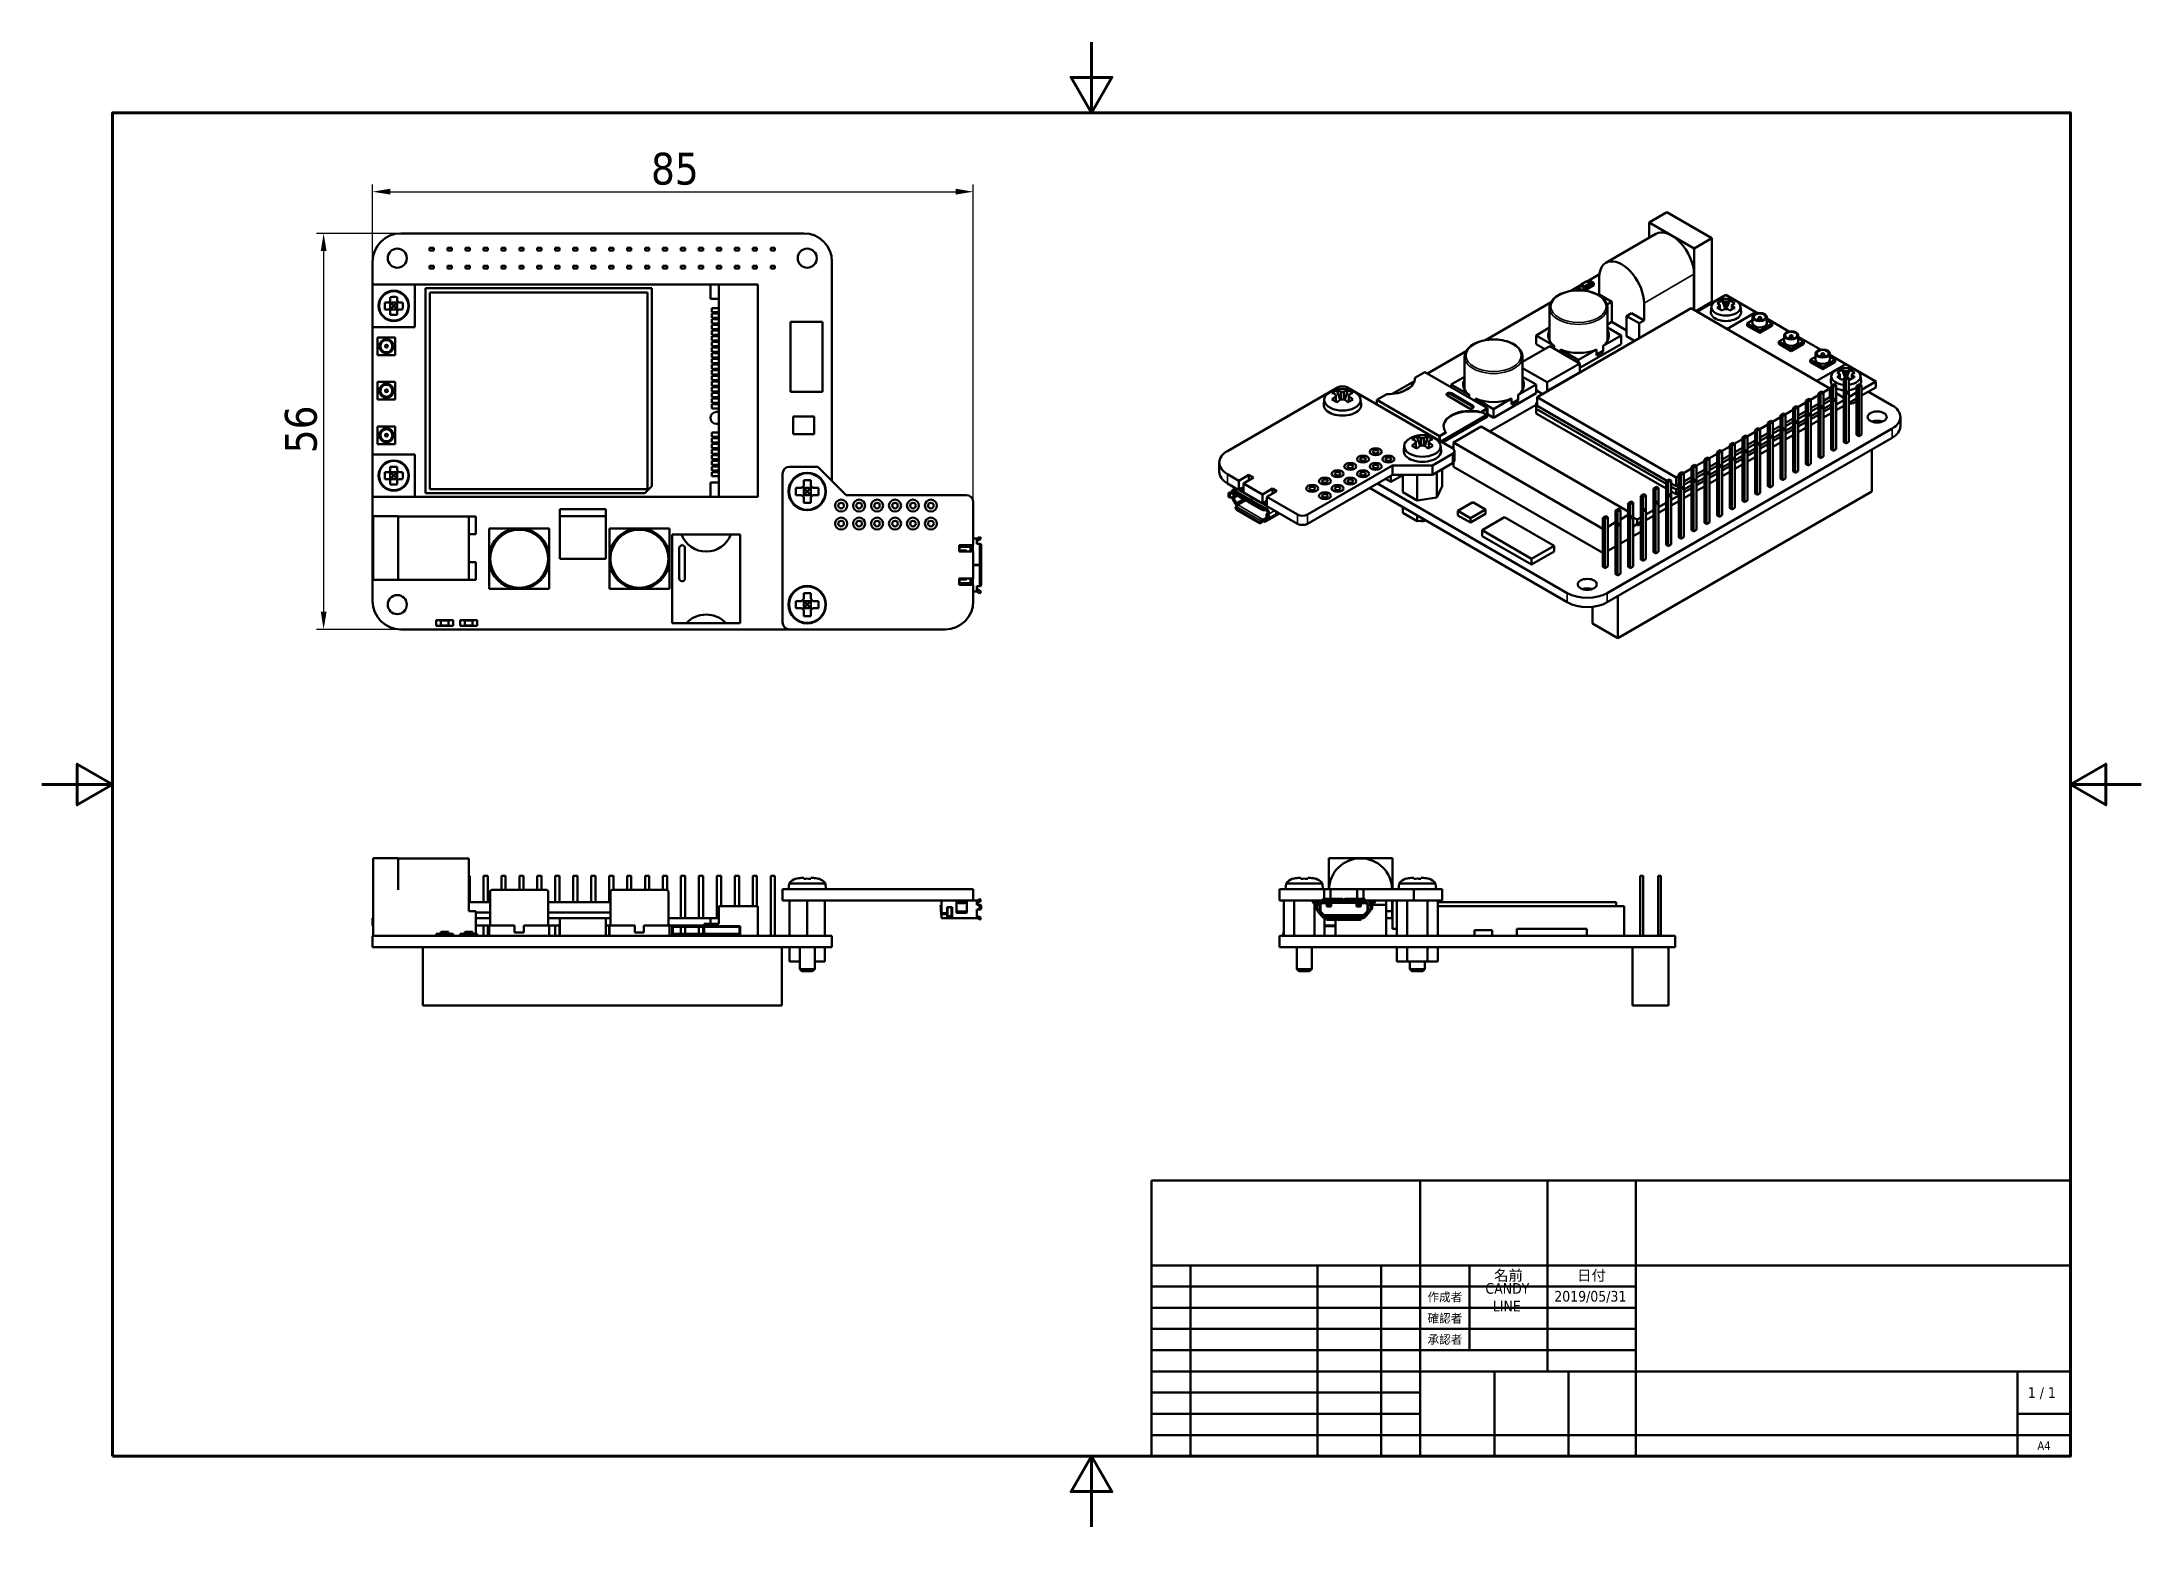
# Model space of a CAD drawing. Header units: millimetres. Extents: x 0 to 297, y 0 to 210.
import ezdxf
from ezdxf.enums import TextEntityAlignment as Align

# ---------------------------------------------------------------- set-up
doc = ezdxf.new("R2010")
doc.units = ezdxf.units.MM
for name, color, linetype, lineweight in [('Border (ISO)', 7, 'Continuous', 70), ('Dimension (ISO)', 7, 'Continuous', 25), ('Title (ISO)', 7, 'Continuous', 50), ('Visible (ISO)', 7, 'Continuous', 50), ('Visible Narrow (ISO)', 7, 'Continuous', 35)]:
    doc.layers.add(name, color=color, linetype=linetype, lineweight=lineweight)
doc.styles.add('Note Text (JIS)', font='tahoma.ttf')
doc.styles.add('文字スタイル12', font='tahoma.ttf')
doc.styles.add('文字スタイル13', font='tahoma.ttf')
doc.styles.add('文字スタイル14', font='tahoma.ttf')
doc.styles.add('文字スタイル20', font='tahoma.ttf')
doc.dimstyles.new('Default (JIS)', dxfattribs={"dimtxt": 4.5, "dimasz": 2.5, "dimexe": 1, "dimexo": 0, "dimgap": 0.8, "dimtad": 1, "dimrnd": 1e-08, "dimdsep": 46, "dimtxsty": 'Note Text (JIS)', "dimcen": 0.09, "dimdle": 10, "dimclrd": 256, "dimclre": 256, "dimclrt": 256, "dimadec": 0, "dimazin": 2, "dimtfac": 0.777778, "dimtmove": 0, "dimatfit": 3, "dimfxl": 1, "dimtolj": 1, "dimtzin": 0, "dimlwd": -1, "dimlwe": -1, "dimarcsym": 0})

msp = doc.modelspace()

# ---------------------------------------------------------------- blocks, each defined once
blk = doc.blocks.new('図面枠 既定の図面枠')
at = {"layer": 'Border (ISO)', "flags": 128}
for points in [[(148.5, 210), (148.5, 200), (145.61, 205), (151.39, 205), (148.5, 200)], [(10, 10), (10, 200), (287, 200), (287, 10), (10, 10)], [(0, 105), (10, 105), (5, 107.89), (5, 102.11), (10, 105)], [(297, 105), (287, 105), (292, 107.89), (292, 102.11), (287, 105)], [(148.5, 0), (148.5, 10), (145.61, 5), (151.39, 5), (148.5, 10)]]:
    blk.add_lwpolyline(points, dxfattribs=at)
blk = doc.blocks.new('表題欄 JIS')
at = {"layer": 'Title (ISO)'}
for p, q in [((230, 139), (100, 139)), ((100, 139), (100, 100)), ((138, 100), (138, 139)), ((156, 127), (156, 139)), ((168.5, 100), (168.5, 139)), ((230, 100), (230, 139)), ((100, 127), (230, 127)), ((105.5, 100), (105.5, 127)), ((123.5, 100), (123.5, 127)), ((132.5, 100), (132.5, 127)), ((145, 115), (145, 127)), ((156, 112), (156, 127)), ((100, 124), (168.5, 124)), ((100, 121), (168.5, 121)), ((168.5, 118), (100, 118)), ((100, 115), (168.5, 115)), ((138, 112), (100, 112)), ((168.5, 112), (138, 112)), ((148.5, 100), (148.5, 112)), ((159, 100), (159, 112)), ((168.5, 112), (230, 112)), ((222.5, 100), (222.5, 112)), ((138, 109), (100, 109)), ((138, 106), (100, 106)), ((222.5, 106), (230, 106)), ((230, 103), (100, 103)), ((100, 100), (230, 100))]:
    blk.add_line(p, q, dxfattribs=at)
for s, height, style, p in [('作成者', 1.2, '文字スタイル20', (141.5, 122.5)), ('確認者', 1.2, '文字スタイル20', (141.5, 119.5)), ('承認者', 1.2, '文字スタイル20', (141.5, 116.5)), ('1 / 1 ', 1.5, '文字スタイル13', (226.25, 109))]:
    blk.add_text(s, height=height, dxfattribs=dict(at, style=style)).set_placement(p, align=Align.MIDDLE_CENTER)
at = {"layer": 'Title (ISO)', "char_height": 1.4986, "attachment_point": 5, "style": 'Note Text (JIS)'}
for s, insert, width in [('\\fTahoma|b0|i0;\\H1.4986;名前', (150.5, 125.5), 10.8457), ('\\fTahoma|b0|i0;\\H1.4986;日付', (162.25, 125.5), 12.2497)]:
    blk.add_mtext(s, dxfattribs=dict(at, insert=insert, width=width))
at = {"layer": 'Title (ISO)'}
for tag, height, style, p in [('会社', 3.1, '文字スタイル12', (199.25, 133)), ('確認者', 1.5, '文字スタイル13', (150.5, 119.5)), ('確認日', 1.5, '文字スタイル13', (162.25, 119.5)), ('エンジニアリング承認者', 1.5, '文字スタイル13', (150.5, 116.5)), ('エンジニアリング_承認日', 1.5, '文字スタイル13', (162.25, 116.5)), ('部品番号', 3.1, '文字スタイル12', (195.5, 107.5))]:
    blk.add_attdef(tag, text='', height=height, dxfattribs=dict(at, style=style)).set_placement(p, align=Align.MIDDLE_CENTER)
at = {"layer": 'Title (ISO)', "style": '文字スタイル12'}
blk.add_attdef('タイトル', text='', height=3.1, dxfattribs=at).set_placement((169.5, 126), align=Align.TOP_LEFT)
at = {"layer": 'Title (ISO)'}
for tag, p, height, style in [('作成者_001', (147.24, 122.99), 1.5, '文字スタイル13'), ('作成者_002', (148.29, 120.49), 1.5, '文字スタイル13'), ('作成日_001', (156.98, 121.88), 1.5, '文字スタイル13'), ('シート_サイズ_001', (225.33, 100.9), 1.2, '文字スタイル14')]:
    blk.add_attdef(tag, p, '', height=height, dxfattribs=dict(at, style=style))
blk = doc.blocks.new('*D5')
at = {"layer": 'Defpoints', "color": 0}
for p in [(131.78, 188.83), (46.78, 169.68), (131.78, 144.93)]:
    blk.add_point(p, dxfattribs=at)
at = {"layer": 'Dimension (ISO)'}
for p, q in [((46.78, 169.68), (46.78, 189.83)), ((49.28, 188.83), (129.28, 188.83)), ((131.78, 144.93), (131.78, 189.83))]:
    blk.add_line(p, q, dxfattribs=at)
for points in [[(49.28, 189.25), (49.28, 188.42), (46.78, 188.83)], [(129.28, 189.25), (129.28, 188.42), (131.78, 188.83)]]:
    blk.add_solid(points, dxfattribs=at)
at = {"layer": 'Dimension (ISO)', "insert": (86.17, 194.34), "char_height": 4.5, "attachment_point": 1, "style": 'Note Text (JIS)'}
blk.add_mtext('\\A1;85', dxfattribs=at)
blk = doc.blocks.new('*D6')
at = {"layer": 'Defpoints', "color": 0}
for p in [(50.78, 182.93), (39.85, 126.93), (50.78, 126.93)]:
    blk.add_point(p, dxfattribs=at)
at = {"layer": 'Dimension (ISO)'}
for p, q in [((50.78, 182.93), (38.85, 182.93)), ((39.85, 180.43), (39.85, 129.43)), ((50.78, 126.93), (38.85, 126.93))]:
    blk.add_line(p, q, dxfattribs=at)
for points in [[(39.44, 180.43), (40.27, 180.43), (39.85, 182.93)], [(39.44, 129.43), (40.27, 129.43), (39.85, 126.93)]]:
    blk.add_solid(points, dxfattribs=at)
at = {"layer": 'Dimension (ISO)', "insert": (34.37, 151.84), "char_height": 4.5, "attachment_point": 1, "rotation": 90, "style": 'Note Text (JIS)'}
blk.add_mtext('\\A1;56', dxfattribs=at)

# ---------------------------------------------------------------- dimensions: what is measured, and where the dimension line sits
at = {"layer": 'Dimension (ISO)'}
dim = msp.add_linear_dim(base=(131.777, 188.833), p1=(46.777, 169.684), p2=(131.777, 144.934), dimstyle='Default (JIS)', override={"dimgap": 0.8, "dimdec": 2, "dimtol": 0, "dimlim": 0, "dimtp": 0, "dimtm": 0, "dimtdec": 2, "dimtofl": 0, "dimatfit": 1}, dxfattribs=at)
dim.commit()
dim.dimension.update_dxf_attribs({"geometry": '*D5', "text_midpoint": (89.277, 188.833), "dimtype": 160})
dim = msp.add_linear_dim(base=(39.852, 126.934), p1=(50.777, 182.934), p2=(50.777, 126.934), angle=90, dimstyle='Default (JIS)', override={"dimgap": 0.8, "dimdec": 2, "dimtol": 0, "dimlim": 0, "dimtp": 0, "dimtm": 0, "dimtdec": 2, "dimtofl": 0, "dimatfit": 1}, dxfattribs=at)
dim.commit()
dim.dimension.update_dxf_attribs({"geometry": '*D6', "text_midpoint": (39.852, 154.934), "dimtype": 160})

# ---------------------------------------------------------------- linework, layer by layer
at = {"layer": 'Visible (ISO)'}
for p, q in [((229.896, 185.919), (227.421, 184.49)), ((227.421, 184.49), (233.785, 180.816)), ((227.421, 182.329), (227.421, 184.49)), ((236.26, 182.245), (229.896, 185.919)), ((107.777, 182.934), (50.777, 182.934)), ((228.348, 182.864), (221.277, 178.781)), ((233.785, 180.816), (236.26, 182.245)), ((236.26, 173.264), (236.26, 182.245)), ((46.777, 178.934), (46.777, 175.684)), ((55.447, 180.904), (54.847, 180.904)), ((54.847, 180.904), (54.847, 180.504)), ((54.847, 180.504), (55.447, 180.504)), ((55.447, 178.364), (54.847, 178.364)), ((54.847, 178.364), (54.847, 177.964)), ((55.447, 180.504), (55.447, 180.904)), ((55.447, 177.964), (55.447, 178.364)), ((57.987, 180.904), (57.387, 180.904)), ((57.387, 180.904), (57.387, 180.504)), ((57.387, 180.504), (57.987, 180.504)), ((57.987, 178.364), (57.387, 178.364)), ((57.387, 178.364), (57.387, 177.964)), ((57.987, 180.504), (57.987, 180.904)), ((57.987, 177.964), (57.987, 178.364)), ((60.527, 180.904), (59.927, 180.904)), ((59.927, 180.904), (59.927, 180.504)), ((59.927, 180.504), (60.527, 180.504)), ((60.527, 178.364), (59.927, 178.364)), ((59.927, 178.364), (59.927, 177.964)), ((60.527, 180.504), (60.527, 180.904)), ((60.527, 177.964), (60.527, 178.364)), ((63.067, 180.904), (62.467, 180.904)), ((62.467, 180.904), (62.467, 180.504)), ((62.467, 180.504), (63.067, 180.504)), ((63.067, 178.364), (62.467, 178.364)), ((62.467, 178.364), (62.467, 177.964)), ((63.067, 180.504), (63.067, 180.904)), ((63.067, 177.964), (63.067, 178.364)), ((65.607, 180.904), (65.007, 180.904)), ((65.007, 180.904), (65.007, 180.504)), ((65.007, 180.504), (65.607, 180.504)), ((65.607, 178.364), (65.007, 178.364)), ((65.007, 178.364), (65.007, 177.964)), ((65.607, 180.504), (65.607, 180.904)), ((65.607, 177.964), (65.607, 178.364)), ((68.147, 180.904), (67.547, 180.904)), ((67.547, 180.904), (67.547, 180.504)), ((67.547, 180.504), (68.147, 180.504)), ((68.147, 178.364), (67.547, 178.364)), ((67.547, 178.364), (67.547, 177.964)), ((68.147, 180.504), (68.147, 180.904)), ((68.147, 177.964), (68.147, 178.364)), ((70.687, 180.904), (70.087, 180.904)), ((70.087, 180.904), (70.087, 180.504)), ((70.087, 180.504), (70.687, 180.504)), ((70.687, 178.364), (70.087, 178.364)), ((70.087, 178.364), (70.087, 177.964)), ((70.687, 180.504), (70.687, 180.904)), ((70.687, 177.964), (70.687, 178.364)), ((73.227, 180.904), (72.627, 180.904)), ((72.627, 180.904), (72.627, 180.504)), ((72.627, 180.504), (73.227, 180.504)), ((73.227, 178.364), (72.627, 178.364)), ((72.627, 178.364), (72.627, 177.964)), ((73.227, 180.504), (73.227, 180.904)), ((73.227, 177.964), (73.227, 178.364)), ((75.767, 180.904), (75.167, 180.904)), ((75.167, 180.904), (75.167, 180.504)), ((75.167, 180.504), (75.767, 180.504)), ((75.767, 178.364), (75.167, 178.364)), ((75.167, 178.364), (75.167, 177.964)), ((75.767, 180.504), (75.767, 180.904)), ((75.767, 177.964), (75.767, 178.364)), ((78.307, 180.904), (77.707, 180.904)), ((77.707, 180.904), (77.707, 180.504)), ((77.707, 180.504), (78.307, 180.504)), ((78.307, 178.364), (77.707, 178.364)), ((77.707, 178.364), (77.707, 177.964)), ((78.307, 180.504), (78.307, 180.904)), ((78.307, 177.964), (78.307, 178.364)), ((80.847, 180.904), (80.247, 180.904)), ((80.247, 180.904), (80.247, 180.504)), ((80.247, 180.504), (80.847, 180.504)), ((80.847, 178.364), (80.247, 178.364)), ((80.247, 178.364), (80.247, 177.964)), ((80.847, 180.504), (80.847, 180.904)), ((80.847, 177.964), (80.847, 178.364)), ((83.387, 180.904), (82.787, 180.904)), ((82.787, 180.904), (82.787, 180.504)), ((82.787, 180.504), (83.387, 180.504)), ((83.387, 178.364), (82.787, 178.364)), ((82.787, 178.364), (82.787, 177.964)), ((83.387, 180.504), (83.387, 180.904)), ((83.387, 177.964), (83.387, 178.364)), ((85.927, 180.904), (85.327, 180.904)), ((85.327, 180.904), (85.327, 180.504)), ((85.327, 180.504), (85.927, 180.504)), ((85.927, 178.364), (85.327, 178.364)), ((85.327, 178.364), (85.327, 177.964)), ((85.927, 180.504), (85.927, 180.904)), ((85.927, 177.964), (85.927, 178.364)), ((88.467, 180.904), (87.867, 180.904)), ((87.867, 180.904), (87.867, 180.504)), ((87.867, 180.504), (88.467, 180.504)), ((88.467, 178.364), (87.867, 178.364)), ((87.867, 178.364), (87.867, 177.964)), ((88.467, 180.504), (88.467, 180.904)), ((88.467, 177.964), (88.467, 178.364)), ((91.007, 180.904), (90.407, 180.904)), ((90.407, 180.904), (90.407, 180.504)), ((90.407, 180.504), (91.007, 180.504)), ((91.007, 178.364), (90.407, 178.364)), ((90.407, 178.364), (90.407, 177.964)), ((91.007, 180.504), (91.007, 180.904)), ((91.007, 177.964), (91.007, 178.364)), ((93.547, 180.904), (92.947, 180.904)), ((92.947, 180.904), (92.947, 180.504)), ((92.947, 180.504), (93.547, 180.504)), ((93.547, 178.364), (92.947, 178.364)), ((92.947, 178.364), (92.947, 177.964)), ((93.547, 180.504), (93.547, 180.904)), ((93.547, 177.964), (93.547, 178.364)), ((96.087, 180.904), (95.487, 180.904)), ((95.487, 180.904), (95.487, 180.504)), ((95.487, 180.504), (96.087, 180.504)), ((96.087, 178.364), (95.487, 178.364)), ((95.487, 178.364), (95.487, 177.964)), ((96.087, 180.504), (96.087, 180.904)), ((96.087, 177.964), (96.087, 178.364)), ((98.627, 180.904), (98.027, 180.904)), ((98.027, 180.904), (98.027, 180.504)), ((98.027, 180.504), (98.627, 180.504)), ((98.627, 178.364), (98.027, 178.364)), ((98.027, 178.364), (98.027, 177.964)), ((98.627, 180.504), (98.627, 180.904)), ((98.627, 177.964), (98.627, 178.364)), ((101.167, 180.904), (100.567, 180.904)), ((100.567, 180.904), (100.567, 180.504)), ((100.567, 180.504), (101.167, 180.504)), ((101.167, 178.364), (100.567, 178.364)), ((100.567, 178.364), (100.567, 177.964)), ((101.167, 180.504), (101.167, 180.904)), ((101.167, 177.964), (101.167, 178.364)), ((103.707, 180.904), (103.107, 180.904)), ((103.107, 180.904), (103.107, 180.504)), ((103.107, 180.504), (103.707, 180.504)), ((103.707, 178.364), (103.107, 178.364)), ((103.107, 178.364), (103.107, 177.964)), ((103.707, 180.504), (103.707, 180.904)), ((103.707, 177.964), (103.707, 178.364)), ((111.777, 147.934), (111.777, 178.934)), ((233.785, 172.08), (233.785, 180.816)), ((52.777, 175.684), (46.777, 175.684)), ((46.777, 175.684), (46.777, 169.684)), ((94.577, 175.684), (52.777, 175.684)), ((52.777, 169.684), (52.777, 175.684)), ((54.847, 177.964), (55.447, 177.964)), ((57.387, 177.964), (57.987, 177.964)), ((59.927, 177.964), (60.527, 177.964)), ((62.467, 177.964), (63.067, 177.964)), ((65.007, 177.964), (65.607, 177.964)), ((67.547, 177.964), (68.147, 177.964)), ((70.087, 177.964), (70.687, 177.964)), ((72.627, 177.964), (73.227, 177.964)), ((75.167, 177.964), (75.767, 177.964)), ((77.707, 177.964), (78.307, 177.964)), ((80.247, 177.964), (80.847, 177.964)), ((82.787, 177.964), (83.387, 177.964)), ((85.327, 177.964), (85.927, 177.964)), ((87.867, 177.964), (88.467, 177.964)), ((90.407, 177.964), (91.007, 177.964)), ((92.947, 177.964), (93.547, 177.964)), ((95.777, 175.684), (94.577, 175.684)), ((94.577, 173.684), (94.577, 175.684)), ((95.487, 177.964), (96.087, 177.964)), ((95.777, 175.684), (95.777, 145.684)), ((101.277, 175.684), (95.777, 175.684)), ((98.027, 177.964), (98.627, 177.964)), ((100.567, 177.964), (101.167, 177.964)), ((101.277, 145.684), (101.277, 175.684)), ((103.107, 177.964), (103.707, 177.964)), ((217.805, 175.672), (216.26, 174.78)), ((217.805, 175.509), (217.31, 175.223)), ((218.582, 176.162), (217.805, 175.713)), ((217.805, 175.713), (218.3, 175.427)), ((217.805, 175.468), (217.805, 175.713)), ((218.3, 175.182), (217.805, 175.468)), ((217.875, 174.897), (219.572, 175.876)), ((219.572, 175.631), (218.192, 174.835)), ((218.3, 175.427), (219.077, 175.876)), ((219.077, 175.631), (218.3, 175.182)), ((218.3, 175.182), (218.3, 175.427)), ((219.077, 175.876), (218.582, 176.162)), ((220.373, 177.155), (218.618, 176.142)), ((219.007, 176.203), (218.759, 176.06)), ((219.572, 175.876), (219.007, 176.203)), ((219.077, 175.631), (219.077, 175.876)), ((219.572, 175.631), (219.572, 175.876)), ((220.35, 176.734), (220.35, 174.284)), ((233.747, 177.164), (233.747, 172.102)), ((48.525, 173.184), (48.911, 173.184)), ((48.911, 173.184), (49.077, 173.184)), ((49.277, 173.384), (49.077, 173.184)), ((49.177, 173.284), (49.277, 173.184)), ((49.277, 173.55), (49.277, 173.937)), ((49.277, 173.384), (49.277, 173.55)), ((49.277, 173.184), (50.277, 173.184)), ((49.344, 173.117), (49.277, 173.184)), ((49.277, 173.184), (49.277, 172.184)), ((49.777, 172.684), (49.344, 173.117)), ((49.344, 172.251), (49.777, 172.684)), ((50.21, 173.117), (49.777, 172.684)), ((49.777, 172.684), (50.21, 172.251)), ((50.277, 173.184), (50.21, 173.117)), ((50.277, 173.937), (50.277, 173.55)), ((50.277, 173.55), (50.277, 173.384)), ((50.477, 173.184), (50.277, 173.384)), ((50.377, 173.284), (50.277, 173.184)), ((50.277, 172.184), (50.277, 173.184)), ((50.477, 173.184), (50.643, 173.184)), ((50.643, 173.184), (51.03, 173.184)), ((86.277, 175.184), (54.277, 175.184)), ((54.277, 175.184), (54.277, 146.184)), ((54.877, 174.584), (54.877, 146.784)), ((85.677, 174.584), (54.877, 174.584)), ((85.677, 146.784), (85.677, 174.584)), ((86.277, 147.184), (86.277, 175.184)), ((95.777, 173.684), (94.577, 173.684)), ((94.777, 172.384), (94.777, 171.784)), ((95.777, 172.384), (94.777, 172.384)), ((213.52, 173.199), (204.239, 167.84)), ((233.326, 172.345), (211.547, 159.771)), ((213.316, 167.759), (213.316, 172.427)), ((216.178, 174.774), (216.156, 174.761)), ((216.189, 174.768), (216.178, 174.774)), ((217.31, 175.223), (217.875, 174.897)), ((217.31, 174.978), (217.31, 175.223)), ((217.483, 174.878), (217.31, 174.978)), ((217.875, 174.863), (217.875, 174.897)), ((220.35, 174.284), (220.232, 174.216)), ((220.35, 174.284), (222.118, 173.264)), ((222.118, 173.264), (221.448, 172.876)), ((221.516, 167.759), (221.516, 172.427)), ((222.118, 173.264), (222.118, 170.406)), ((226.676, 170.632), (226.676, 173.081)), ((252.983, 160.996), (233.326, 172.345)), ((236.26, 173.264), (233.997, 171.957)), ((238.275, 174.231), (234.167, 171.859)), ((236.207, 172.581), (236.129, 171.858)), ((236.5, 173.206), (236.26, 173.345)), ((237.427, 172.843), (237.309, 172.911)), ((237.309, 172.612), (237.427, 172.68)), ((237.427, 172.843), (237.427, 172.68)), ((237.427, 172.68), (237.427, 172.208)), ((238.134, 172.445), (237.743, 173.452)), ((238.016, 173.319), (238.134, 173.251)), ((238.134, 172.271), (238.016, 172.204)), ((238.417, 173.251), (238.134, 173.251)), ((238.134, 173.251), (238.134, 172.445)), ((238.134, 172.445), (238.275, 172.304)), ((238.134, 172.271), (238.417, 172.271)), ((242.518, 171.782), (238.275, 174.231)), ((238.417, 172.445), (238.275, 172.304)), ((238.275, 172.304), (238.275, 172.271)), ((238.807, 173.452), (238.417, 172.445)), ((238.417, 173.251), (238.534, 173.319)), ((238.417, 172.445), (238.417, 173.251)), ((238.534, 172.204), (238.417, 172.271)), ((239.241, 172.911), (239.124, 172.843)), ((239.124, 172.68), (239.124, 172.843)), ((239.124, 172.208), (239.124, 172.68)), ((239.124, 172.68), (239.241, 172.612)), ((240.344, 172.581), (240.421, 171.858)), ((46.777, 169.684), (46.777, 151.684)), ((46.777, 169.684), (52.777, 169.684)), ((48.911, 172.184), (48.525, 172.184)), ((49.077, 172.184), (48.911, 172.184)), ((49.077, 172.184), (49.277, 171.984)), ((49.177, 172.084), (49.277, 172.184)), ((49.277, 172.184), (49.344, 172.251)), ((50.277, 172.184), (49.277, 172.184)), ((49.277, 171.818), (49.277, 171.984)), ((49.277, 171.432), (49.277, 171.818)), ((50.21, 172.251), (50.277, 172.184)), ((50.277, 171.984), (50.477, 172.184)), ((50.377, 172.084), (50.277, 172.184)), ((50.277, 171.984), (50.277, 171.818)), ((50.277, 171.818), (50.277, 171.432)), ((50.643, 172.184), (50.477, 172.184)), ((51.03, 172.184), (50.643, 172.184)), ((94.777, 171.784), (95.777, 171.784)), ((94.777, 171.584), (94.777, 170.984)), ((95.777, 171.584), (94.777, 171.584)), ((94.777, 170.984), (95.777, 170.984)), ((94.777, 170.784), (94.777, 170.184)), ((95.777, 170.784), (94.777, 170.784)), ((94.777, 170.184), (95.777, 170.184)), ((94.777, 169.984), (94.777, 169.384)), ((95.777, 169.984), (94.777, 169.984)), ((94.777, 169.384), (95.777, 169.384)), ((105.927, 170.434), (105.927, 160.534)), ((110.427, 170.434), (105.927, 170.434)), ((110.427, 160.534), (110.427, 170.434)), ((213.316, 169.61), (211.405, 168.507)), ((222.118, 170.406), (221.516, 170.058)), ((223.426, 168.507), (221.516, 169.61)), ((224.201, 169.203), (222.118, 170.406)), ((224.908, 171.652), (224.201, 171.244)), ((224.201, 171.244), (224.201, 168.387)), ((225.969, 170.224), (224.201, 171.244)), ((224.908, 171.652), (226.676, 170.632)), ((226.676, 170.632), (225.969, 170.224)), ((225.969, 168.098), (225.969, 170.224)), ((238.41, 169.41), (242.518, 171.782)), ((242.518, 171.773), (238.417, 169.406)), ((242.048, 170.645), (241.281, 170.202)), ((241.281, 170.202), (243.048, 169.181)), ((241.281, 169.875), (241.281, 170.202)), ((243.048, 168.854), (241.281, 169.875)), ((242.048, 170.202), (242.048, 171.1)), ((242.518, 171.773), (242.518, 171.782)), ((242.735, 171.648), (242.518, 171.773)), ((242.848, 170.623), (242.848, 170.937)), ((243.048, 169.181), (244.816, 170.202)), ((244.816, 169.875), (243.048, 168.854)), ((243.248, 170.623), (243.248, 170.937)), ((244.048, 170.202), (244.048, 171.1)), ((247.19, 169.076), (244.048, 170.89)), ((244.816, 170.202), (244.048, 170.645)), ((244.816, 169.875), (244.816, 170.202)), ((49.977, 168.234), (47.477, 168.234)), ((47.477, 168.234), (47.477, 165.734)), ((49.977, 165.734), (49.977, 168.234)), ((94.777, 169.184), (94.777, 168.584)), ((95.777, 169.184), (94.777, 169.184)), ((94.777, 168.584), (95.777, 168.584)), ((94.777, 168.384), (94.777, 167.784)), ((95.777, 168.384), (94.777, 168.384)), ((94.777, 167.784), (95.777, 167.784)), ((94.777, 167.584), (94.777, 166.984)), ((95.777, 167.584), (94.777, 167.584)), ((94.777, 166.984), (95.777, 166.984)), ((94.777, 166.784), (94.777, 166.184)), ((95.777, 166.784), (94.777, 166.784)), ((213.35, 166.976), (209.495, 164.751)), ((211.405, 167.283), (211.405, 168.507)), ((211.405, 168.507), (213.948, 167.039)), ((212.643, 166.568), (211.405, 167.283)), ((217.592, 164.527), (213.35, 166.976)), ((213.948, 166.631), (213.948, 167.039)), ((214.873, 166.505), (217.416, 165.037)), ((214.873, 166.505), (214.873, 166.097)), ((217.416, 165.037), (219.959, 166.505)), ((223.426, 167.283), (217.592, 163.915)), ((219.959, 165.689), (219.959, 166.505)), ((220.883, 167.039), (223.426, 168.507)), ((220.883, 167.039), (220.883, 166.223)), ((223.426, 167.283), (223.426, 168.507)), ((225.335, 167.732), (224.201, 168.387)), ((243.048, 168.854), (243.048, 169.181)), ((246.503, 168.073), (245.735, 167.63)), ((245.735, 167.63), (247.503, 166.609)), ((245.735, 167.303), (245.735, 167.63)), ((247.503, 166.282), (245.735, 167.303)), ((246.503, 167.63), (246.503, 168.528)), ((247.303, 168.051), (247.303, 168.365)), ((247.503, 166.609), (249.271, 167.63)), ((249.271, 167.303), (247.503, 166.282)), ((247.503, 166.282), (247.503, 166.609)), ((247.703, 168.051), (247.703, 168.365)), ((248.503, 167.63), (248.503, 168.528)), ((251.645, 166.504), (248.503, 168.318)), ((249.271, 167.63), (248.503, 168.073)), ((249.271, 167.303), (249.271, 167.63)), ((47.477, 165.734), (49.977, 165.734)), ((94.777, 166.184), (95.777, 166.184)), ((94.777, 165.984), (94.777, 165.384)), ((95.777, 165.984), (94.777, 165.984)), ((94.777, 165.384), (95.777, 165.384)), ((94.777, 165.184), (94.777, 164.584)), ((95.777, 165.184), (94.777, 165.184)), ((94.777, 164.584), (95.777, 164.584)), ((94.777, 164.384), (94.777, 163.784)), ((95.777, 164.384), (94.777, 164.384)), ((94.777, 163.784), (95.777, 163.784)), ((94.777, 163.584), (94.777, 162.984)), ((95.777, 163.584), (94.777, 163.584)), ((201.499, 166.258), (196.026, 163.098)), ((201.295, 160.819), (201.295, 165.486)), ((209.495, 160.819), (209.495, 165.486)), ((209.495, 163.895), (212.996, 161.873)), ((212.996, 161.873), (217.592, 164.527)), ((217.416, 164.629), (217.416, 165.037)), ((217.592, 163.302), (217.592, 164.527)), ((220.883, 166.223), (219.959, 165.689)), ((250.958, 165.501), (250.19, 165.058)), ((250.19, 165.058), (251.958, 164.037)), ((250.19, 164.731), (250.19, 165.058)), ((251.958, 163.711), (250.19, 164.731)), ((250.958, 165.058), (250.958, 165.956)), ((255.246, 164.433), (251.138, 162.061)), ((251.758, 165.479), (251.758, 165.793)), ((251.958, 164.037), (253.726, 165.058)), ((253.726, 164.731), (251.958, 163.711)), ((251.958, 163.711), (251.958, 164.037)), ((252.158, 165.479), (252.158, 165.793)), ((252.958, 165.058), (252.958, 165.956)), ((255.239, 164.429), (252.958, 165.746)), ((253.726, 165.058), (252.958, 165.501)), ((253.726, 164.731), (253.726, 165.058)), ((255.104, 162.647), (254.714, 163.654)), ((254.987, 163.521), (255.104, 163.453)), ((255.387, 163.453), (255.104, 163.453)), ((255.104, 163.453), (255.104, 162.647)), ((259.489, 161.984), (255.246, 164.433)), ((255.778, 163.654), (255.387, 162.647)), ((255.387, 163.453), (255.505, 163.521)), ((255.387, 162.647), (255.387, 163.453)), ((47.477, 161.934), (47.477, 159.434)), ((49.977, 161.934), (47.477, 161.934)), ((49.977, 159.434), (49.977, 161.934)), ((94.777, 162.984), (95.777, 162.984)), ((94.777, 162.784), (94.777, 162.184)), ((95.777, 162.784), (94.777, 162.784)), ((94.777, 162.184), (95.777, 162.184)), ((94.777, 161.984), (94.777, 161.384)), ((95.777, 161.984), (94.777, 161.984)), ((94.777, 161.384), (95.777, 161.384)), ((94.777, 161.184), (94.777, 160.584)), ((95.777, 161.184), (94.777, 161.184)), ((94.777, 160.584), (95.777, 160.584)), ((94.777, 160.384), (94.777, 159.784)), ((95.777, 160.384), (94.777, 160.384)), ((105.927, 160.534), (110.427, 160.534)), ((183.298, 161.139), (167.741, 152.157)), ((183.669, 159.392), (183.222, 160.757)), ((183.746, 160.553), (183.793, 160.526)), ((184.217, 160.526), (183.793, 160.526)), ((183.793, 160.526), (183.793, 159.465)), ((184.217, 160.526), (184.264, 160.553)), ((184.217, 159.465), (184.217, 160.526)), ((184.788, 160.757), (184.34, 159.392)), ((199.561, 152.565), (184.712, 161.139)), ((194.201, 162.044), (191.063, 160.233)), ((192.438, 160.537), (193.674, 161.25)), ((195.672, 163.302), (194.258, 162.486)), ((194.258, 162.404), (194.258, 162.486)), ((204.511, 158.199), (195.672, 163.302)), ((201.295, 162.67), (199.384, 161.567)), ((199.384, 161.159), (199.384, 161.567)), ((199.384, 161.567), (201.927, 160.099)), ((208.862, 160.099), (211.405, 161.567)), ((211.405, 161.567), (209.495, 162.67)), ((211.405, 160.342), (211.405, 161.567)), ((212.324, 160.22), (211.405, 160.751)), ((212.996, 160.649), (217.592, 163.302)), ((212.996, 160.649), (212.996, 161.873)), ((212.996, 160.649), (213.032, 160.628)), ((217.628, 163.282), (217.592, 163.302)), ((251.802, 160.575), (251.378, 160.33)), ((251.661, 160.167), (252.085, 160.412)), ((252.085, 160.412), (251.802, 160.575)), ((252.029, 160.445), (252.983, 160.996)), ((252.085, 158.338), (252.085, 160.412)), ((252.983, 159.771), (252.983, 160.996)), ((252.983, 160.841), (253.174, 160.73)), ((253.174, 160.722), (252.983, 160.832)), ((253.178, 162.783), (253.1, 162.06)), ((253.598, 161.612), (253.174, 161.367)), ((253.174, 161.367), (253.457, 161.204)), ((253.174, 159.293), (253.174, 161.367)), ((253.457, 161.204), (253.881, 161.449)), ((253.457, 159.457), (253.457, 161.204)), ((253.881, 161.449), (253.598, 161.612)), ((253.881, 159.375), (253.881, 161.449)), ((254.397, 163.045), (254.28, 163.113)), ((254.28, 162.814), (254.397, 162.882)), ((254.397, 163.045), (254.397, 162.882)), ((254.397, 162.882), (254.397, 162.41)), ((255.394, 162.649), (254.97, 162.404)), ((254.97, 162.404), (255.253, 162.241)), ((254.97, 160.33), (254.97, 162.404)), ((255.394, 160.575), (254.97, 160.33)), ((255.104, 162.647), (255.209, 162.542)), ((255.253, 162.241), (255.677, 162.486)), ((255.253, 160.494), (255.253, 162.241)), ((255.253, 160.167), (255.677, 160.412)), ((255.387, 162.647), (255.383, 162.642)), ((255.677, 162.486), (255.394, 162.649)), ((255.677, 160.412), (255.394, 160.575)), ((255.677, 160.412), (255.677, 162.486)), ((255.677, 153.472), (255.677, 160.412)), ((255.677, 159.783), (256.766, 160.412)), ((256.212, 163.113), (256.094, 163.045)), ((256.094, 162.882), (256.094, 163.045)), ((256.094, 162.41), (256.094, 162.882)), ((256.094, 162.882), (256.212, 162.814)), ((257.19, 161.612), (256.766, 161.367)), ((256.766, 161.367), (257.049, 161.204)), ((256.766, 154.427), (256.766, 161.367)), ((257.049, 161.204), (257.473, 161.449)), ((257.049, 154.264), (257.049, 161.204)), ((257.473, 161.449), (257.19, 161.612)), ((257.314, 162.783), (257.392, 162.06)), ((257.473, 160.82), (259.489, 161.984)), ((257.473, 154.509), (257.473, 161.449)), ((259.489, 161.159), (257.473, 159.995)), ((261.787, 158.607), (258.428, 160.547)), ((259.489, 161.984), (259.489, 161.159)), ((47.477, 159.434), (49.977, 159.434)), ((94.777, 159.784), (95.777, 159.784)), ((94.777, 159.584), (94.777, 158.984)), ((95.777, 159.584), (94.777, 159.584)), ((94.777, 158.984), (95.777, 158.984)), ((94.777, 158.784), (94.777, 158.184)), ((95.777, 158.784), (94.777, 158.784)), ((94.777, 158.184), (95.777, 158.184)), ((95.427, 157.684), (95.777, 157.684)), ((181.432, 159.458), (181.36, 158.784)), ((183.086, 160.118), (183.039, 160.145)), ((183.039, 159.846), (183.086, 159.873)), ((183.086, 160.118), (183.086, 159.873)), ((183.086, 159.873), (183.086, 159.122)), ((183.793, 159.465), (183.746, 159.438)), ((183.793, 159.465), (184.217, 159.465)), ((184.264, 159.438), (184.217, 159.465)), ((184.971, 160.145), (184.924, 160.118)), ((184.924, 159.873), (184.924, 160.118)), ((184.924, 159.122), (184.924, 159.873)), ((184.924, 159.873), (184.971, 159.846)), ((186.577, 159.458), (186.65, 158.784)), ((188.884, 158.975), (188.672, 158.852)), ((190.298, 160.2), (188.884, 159.383)), ((188.884, 158.73), (188.884, 159.383)), ((188.884, 159.383), (197.723, 154.28)), ((201.895, 158.24), (198.854, 159.995)), ((199.162, 160.308), (202.564, 158.344)), ((199.42, 160.322), (202.46, 158.567)), ((202.46, 158.485), (199.42, 160.24)), ((201.927, 159.691), (201.927, 160.099)), ((202.852, 159.565), (205.395, 158.097)), ((202.852, 159.565), (202.852, 159.157)), ((203.592, 157.668), (204.511, 158.199)), ((203.592, 157.587), (204.44, 158.077)), ((203.592, 157.668), (203.592, 157.587)), ((203.733, 157.668), (204.44, 157.26)), ((204.44, 158.077), (204.44, 157.26)), ((204.511, 157.056), (204.511, 158.199)), ((211.405, 158.709), (204.829, 154.913)), ((211.405, 160.342), (205.395, 156.872)), ((205.395, 158.097), (207.938, 159.565)), ((205.395, 156.872), (205.395, 158.097)), ((207.938, 158.749), (207.938, 159.565)), ((208.862, 159.283), (207.938, 158.749)), ((208.862, 160.099), (208.862, 159.283)), ((211.547, 159.036), (211.405, 158.954)), ((211.405, 158.954), (211.405, 158.138)), ((211.405, 158.138), (229.825, 147.503)), ((211.405, 157.485), (211.405, 158.138)), ((229.825, 146.85), (211.405, 157.485)), ((211.547, 158.546), (211.547, 159.771)), ((211.547, 159.771), (231.204, 148.422)), ((229.917, 147.94), (211.547, 158.546)), ((246.414, 157.464), (245.99, 157.219)), ((246.697, 157.301), (246.414, 157.464)), ((246.64, 157.334), (247.786, 157.995)), ((248.21, 158.501), (247.786, 158.256)), ((247.786, 158.256), (248.069, 158.093)), ((247.786, 156.182), (247.786, 158.256)), ((248.069, 158.093), (248.493, 158.338)), ((248.069, 156.346), (248.069, 158.093)), ((248.493, 158.338), (248.21, 158.501)), ((248.436, 158.371), (249.582, 159.032)), ((248.493, 156.264), (248.493, 158.338)), ((249.582, 157.807), (248.493, 157.179)), ((250.006, 159.538), (249.582, 159.293)), ((249.582, 159.293), (249.865, 159.13)), ((249.582, 157.219), (249.582, 159.293)), ((250.006, 157.464), (249.582, 157.219)), ((249.865, 159.13), (250.289, 159.375)), ((249.865, 157.383), (249.865, 159.13)), ((250.289, 159.375), (250.006, 159.538)), ((250.289, 157.301), (250.006, 157.464)), ((250.232, 159.408), (251.378, 160.069)), ((250.289, 157.301), (250.289, 159.375)), ((251.378, 158.844), (250.289, 158.215)), ((250.289, 157.726), (251.378, 158.354)), ((251.378, 157.701), (250.289, 157.072)), ((251.378, 160.33), (251.661, 160.167)), ((251.378, 158.256), (251.378, 160.33)), ((251.802, 158.501), (251.378, 158.256)), ((251.378, 158.256), (251.661, 158.093)), ((251.378, 151.316), (251.378, 158.256)), ((251.661, 158.42), (251.661, 160.167)), ((251.661, 158.093), (252.085, 158.338)), ((251.661, 151.153), (251.661, 158.093)), ((252.085, 158.338), (251.802, 158.501)), ((252.983, 159.771), (252.085, 159.252)), ((252.085, 158.763), (253.174, 159.391)), ((253.174, 158.738), (252.085, 158.109)), ((252.085, 151.398), (252.085, 158.338)), ((252.085, 157.701), (253.174, 158.33)), ((253.174, 157.513), (252.085, 156.885)), ((253.174, 160.151), (252.983, 160.261)), ((253.598, 159.538), (253.174, 159.293)), ((253.174, 159.293), (253.457, 159.13)), ((253.174, 152.353), (253.174, 159.293)), ((253.457, 159.13), (253.881, 159.375)), ((253.457, 152.19), (253.457, 159.13)), ((253.881, 159.375), (253.598, 159.538)), ((253.881, 160.322), (254.97, 159.693)), ((254.97, 159.685), (253.881, 160.314)), ((253.881, 152.435), (253.881, 159.375)), ((253.881, 158.738), (254.97, 159.367)), ((254.97, 158.55), (253.881, 157.922)), ((254.97, 160.33), (255.253, 160.167)), ((254.97, 153.39), (254.97, 160.33)), ((255.253, 153.227), (255.253, 160.167)), ((256.766, 159.587), (255.677, 158.959)), ((49.977, 155.634), (47.477, 155.634)), ((47.477, 155.634), (47.477, 153.134)), ((49.977, 153.134), (49.977, 155.634)), ((94.777, 154.784), (94.777, 154.184)), ((95.777, 154.784), (94.777, 154.784)), ((95.777, 155.984), (95.427, 155.984)), ((106.277, 157.034), (106.277, 154.534)), ((109.277, 157.034), (106.277, 157.034)), ((106.277, 154.534), (109.277, 154.534)), ((109.277, 154.534), (109.277, 157.034)), ((197.723, 154.28), (198.642, 154.811)), ((197.793, 154.239), (198.642, 154.729)), ((204.44, 157.26), (197.935, 153.504)), ((204.511, 157.056), (198.147, 153.382)), ((198.642, 154.729), (198.642, 154.811)), ((203.627, 155.607), (199.738, 153.361)), ((224.437, 143.592), (203.627, 155.607)), ((205.395, 156.872), (204.511, 157.383)), ((221.482, 132.071), (261.787, 155.341)), ((241.252, 154.223), (242.398, 154.884)), ((242.822, 155.39), (242.398, 155.145)), ((242.398, 155.145), (242.681, 154.982)), ((242.398, 153.072), (242.398, 155.145)), ((242.681, 154.982), (243.105, 155.227)), ((242.681, 153.235), (242.681, 154.982)), ((243.105, 155.227), (242.822, 155.39)), ((243.048, 155.26), (244.194, 155.921)), ((243.105, 153.153), (243.105, 155.227)), ((244.194, 154.696), (243.105, 154.068)), ((244.618, 156.427), (244.194, 156.182)), ((244.194, 156.182), (244.477, 156.019)), ((244.194, 154.109), (244.194, 156.182)), ((244.477, 156.019), (244.901, 156.264)), ((244.477, 154.272), (244.477, 156.019)), ((244.901, 156.264), (244.618, 156.427)), ((244.844, 156.297), (245.99, 156.958)), ((244.901, 154.19), (244.901, 156.264)), ((245.99, 155.733), (244.901, 155.105)), ((244.901, 154.615), (245.99, 155.243)), ((245.99, 154.59), (244.901, 153.962)), ((245.99, 157.219), (246.273, 157.056)), ((245.99, 155.145), (245.99, 157.219)), ((246.414, 155.39), (245.99, 155.145)), ((245.99, 155.145), (246.273, 154.982)), ((245.99, 148.205), (245.99, 155.145)), ((246.273, 157.056), (246.697, 157.301)), ((246.273, 155.309), (246.273, 157.056)), ((246.273, 154.982), (246.697, 155.227)), ((246.273, 148.042), (246.273, 154.982)), ((246.697, 155.227), (246.414, 155.39)), ((246.697, 155.227), (246.697, 157.301)), ((247.786, 156.77), (246.697, 156.142)), ((246.697, 155.652), (247.786, 156.28)), ((247.786, 155.627), (246.697, 154.998)), ((246.697, 148.287), (246.697, 155.227)), ((246.697, 154.59), (247.786, 155.219)), ((248.21, 156.427), (247.786, 156.182)), ((247.786, 156.182), (248.069, 156.019)), ((247.786, 149.242), (247.786, 156.182)), ((248.069, 156.019), (248.493, 156.264)), ((248.069, 149.079), (248.069, 156.019)), ((248.493, 156.264), (248.21, 156.427)), ((248.493, 156.689), (249.582, 157.317)), ((249.582, 156.664), (248.493, 156.035)), ((248.493, 149.324), (248.493, 156.264)), ((248.493, 155.627), (249.582, 156.256)), ((249.582, 155.439), (248.493, 154.811)), ((249.582, 157.219), (249.865, 157.056)), ((249.582, 150.279), (249.582, 157.219)), ((249.865, 157.056), (250.289, 157.301)), ((249.865, 150.116), (249.865, 157.056)), ((250.289, 150.361), (250.289, 157.301)), ((250.289, 156.664), (251.378, 157.293)), ((251.378, 156.476), (250.289, 155.848)), ((257.473, 154.509), (257.049, 154.264)), ((262.958, 156.974), (262.958, 155.668)), ((52.777, 151.684), (46.777, 151.684)), ((46.777, 151.684), (46.777, 145.684)), ((47.477, 153.134), (49.977, 153.134)), ((52.777, 145.684), (52.777, 151.684)), ((94.777, 154.184), (95.777, 154.184)), ((94.777, 153.984), (94.777, 153.384)), ((95.777, 153.984), (94.777, 153.984)), ((94.777, 153.384), (95.777, 153.384)), ((94.777, 153.184), (94.777, 152.584)), ((95.777, 153.184), (94.777, 153.184)), ((94.777, 152.584), (95.777, 152.584)), ((94.777, 152.384), (94.777, 151.784)), ((95.777, 152.384), (94.777, 152.384)), ((94.777, 151.784), (95.777, 151.784)), ((94.777, 151.584), (94.777, 150.984)), ((95.777, 151.584), (94.777, 151.584)), ((187.864, 152.051), (187.864, 152.059)), ((189.564, 152.051), (189.564, 152.059)), ((192.746, 152.926), (192.674, 152.252)), ((194.399, 153.586), (194.353, 153.613)), ((194.353, 153.314), (194.399, 153.341)), ((194.399, 153.586), (194.399, 153.341)), ((194.399, 153.341), (194.399, 152.59)), ((194.983, 152.86), (194.536, 154.225)), ((195.06, 154.021), (195.106, 153.994)), ((195.106, 152.933), (195.06, 152.906)), ((195.531, 153.994), (195.106, 153.994)), ((195.106, 153.994), (195.106, 152.933)), ((195.106, 152.933), (195.531, 152.933)), ((195.531, 153.994), (195.577, 154.021)), ((195.531, 152.933), (195.531, 153.994)), ((195.577, 152.906), (195.531, 152.933)), ((196.101, 154.225), (195.654, 152.86)), ((196.285, 153.613), (196.238, 153.586)), ((196.238, 153.341), (196.238, 153.586)), ((196.238, 152.59), (196.238, 153.341)), ((196.238, 153.341), (196.285, 153.314)), ((196.733, 150.116), (199.561, 151.749)), ((197.723, 153.627), (197.723, 154.28)), ((197.793, 153.586), (197.793, 154.239)), ((197.891, 152.926), (197.963, 152.252)), ((199.738, 152.427), (199.738, 153.361)), ((199.738, 153.361), (220.845, 141.175)), ((199.854, 152.157), (199.854, 150.851)), ((261.787, 154.035), (221.482, 130.765)), ((235.864, 151.112), (237.01, 151.773)), ((237.434, 152.28), (237.01, 152.035)), ((237.01, 152.035), (237.292, 151.871)), ((237.01, 149.961), (237.01, 152.035)), ((237.292, 151.871), (237.717, 152.116)), ((237.292, 150.124), (237.292, 151.871)), ((237.717, 152.116), (237.434, 152.28)), ((237.66, 152.149), (238.806, 152.81)), ((237.717, 150.042), (237.717, 152.116)), ((238.806, 151.586), (237.717, 150.957)), ((239.23, 153.317), (238.806, 153.072)), ((238.806, 153.072), (239.088, 152.908)), ((238.806, 150.998), (238.806, 153.072)), ((239.088, 152.908), (239.513, 153.153)), ((239.088, 151.161), (239.088, 152.908)), ((239.513, 153.153), (239.23, 153.317)), ((239.456, 153.186), (240.602, 153.847)), ((239.513, 151.079), (239.513, 153.153)), ((240.602, 152.622), (239.513, 151.994)), ((239.513, 151.504), (240.602, 152.133)), ((240.602, 151.479), (239.513, 150.851)), ((241.026, 154.353), (240.602, 154.109)), ((240.602, 154.109), (240.885, 153.945)), ((240.602, 152.035), (240.602, 154.109)), ((241.026, 152.28), (240.602, 152.035)), ((240.602, 152.035), (240.885, 151.871)), ((240.602, 145.094), (240.602, 152.035)), ((240.885, 153.945), (241.309, 154.19)), ((240.885, 152.198), (240.885, 153.945)), ((240.885, 151.871), (241.309, 152.116)), ((240.885, 144.931), (240.885, 151.871)), ((241.309, 154.19), (241.026, 154.353)), ((241.309, 152.116), (241.026, 152.28)), ((241.309, 152.116), (241.309, 154.19)), ((242.398, 153.659), (241.309, 153.031)), ((241.309, 152.541), (242.398, 153.17)), ((242.398, 152.516), (241.309, 151.888)), ((241.309, 145.176), (241.309, 152.116)), ((241.309, 151.479), (242.398, 152.108)), ((242.822, 153.317), (242.398, 153.072)), ((242.398, 153.072), (242.681, 152.908)), ((242.398, 146.131), (242.398, 153.072)), ((242.681, 152.908), (243.105, 153.153)), ((242.681, 145.968), (242.681, 152.908)), ((243.105, 153.153), (242.822, 153.317)), ((243.105, 153.578), (244.194, 154.206)), ((244.194, 153.553), (243.105, 152.925)), ((243.105, 146.213), (243.105, 153.153)), ((243.105, 152.516), (244.194, 153.145)), ((244.194, 152.329), (243.105, 151.7)), ((244.618, 154.353), (244.194, 154.109)), ((244.194, 154.109), (244.477, 153.945)), ((244.194, 147.168), (244.194, 154.109)), ((244.477, 153.945), (244.901, 154.19)), ((244.477, 147.005), (244.477, 153.945)), ((244.901, 154.19), (244.618, 154.353)), ((244.901, 147.25), (244.901, 154.19)), ((244.901, 153.553), (245.99, 154.182)), ((245.99, 153.366), (244.901, 152.737)), ((247.786, 154.402), (246.697, 153.774)), ((253.457, 152.19), (253.174, 152.353)), ((253.881, 152.435), (253.457, 152.19)), ((255.253, 153.227), (254.97, 153.39)), ((255.677, 153.472), (255.253, 153.227)), ((257.049, 154.264), (256.766, 154.427)), ((258.916, 152.378), (258.916, 146.425)), ((48.525, 149.184), (48.911, 149.184)), ((48.911, 149.184), (49.077, 149.184)), ((49.277, 149.384), (49.077, 149.184)), ((49.177, 149.284), (49.277, 149.184)), ((49.277, 149.55), (49.277, 149.937)), ((49.277, 149.384), (49.277, 149.55)), ((49.277, 149.184), (50.277, 149.184)), ((49.344, 149.117), (49.277, 149.184)), ((49.277, 149.184), (49.277, 148.184)), ((49.777, 148.684), (49.344, 149.117)), ((49.344, 148.251), (49.777, 148.684)), ((50.21, 149.117), (49.777, 148.684)), ((49.777, 148.684), (50.21, 148.251)), ((50.277, 149.184), (50.21, 149.117)), ((50.277, 149.937), (50.277, 149.55)), ((50.277, 149.55), (50.277, 149.384)), ((50.477, 149.184), (50.277, 149.384)), ((50.377, 149.284), (50.277, 149.184)), ((50.277, 148.184), (50.277, 149.184)), ((50.477, 149.184), (50.643, 149.184)), ((50.643, 149.184), (51.03, 149.184)), ((94.777, 150.984), (95.777, 150.984)), ((94.777, 150.784), (94.777, 150.184)), ((95.777, 150.784), (94.777, 150.784)), ((94.777, 150.184), (95.777, 150.184)), ((94.777, 149.984), (94.777, 149.384)), ((95.777, 149.984), (94.777, 149.984)), ((94.777, 149.384), (95.777, 149.384)), ((94.777, 149.184), (94.777, 148.584)), ((95.777, 149.184), (94.777, 149.184)), ((94.777, 148.584), (95.777, 148.584)), ((104.777, 148.934), (104.777, 127.934)), ((109.777, 149.934), (105.777, 149.934)), ((113.777, 145.934), (109.777, 149.934)), ((166.57, 149.218), (166.57, 150.524)), ((167.741, 148.891), (169.368, 147.952)), ((169.368, 147.952), (170.782, 148.769)), ((170.782, 148.769), (171.418, 148.401)), ((170.782, 148.769), (170.782, 148.034)), ((179.055, 143.176), (191.076, 150.116)), ((191.076, 148.809), (179.055, 141.869)), ((182.476, 148.94), (182.476, 148.948)), ((184.176, 148.94), (184.176, 148.948)), ((184.272, 149.977), (184.272, 149.985)), ((185.972, 149.977), (185.972, 149.985)), ((186.068, 151.014), (186.068, 151.022)), ((186.068, 148.94), (186.068, 148.948)), ((187.768, 151.014), (187.768, 151.022)), ((187.768, 148.94), (187.768, 148.948)), ((187.864, 149.977), (187.864, 149.985)), ((189.564, 149.977), (189.564, 149.985)), ((189.66, 151.014), (189.66, 151.022)), ((192.53, 148.751), (190.864, 147.789)), ((190.864, 147.789), (190.864, 148.687)), ((191.076, 148.809), (191.076, 150.116)), ((191.076, 150.116), (196.733, 150.116)), ((196.733, 148.809), (191.076, 148.809)), ((191.36, 151.014), (191.36, 151.022)), ((192.53, 148.809), (192.53, 146.337)), ((194.571, 148.809), (194.571, 145.158)), ((199.561, 150.442), (196.733, 148.809)), ((196.733, 148.809), (196.733, 150.116)), ((197.36, 145.59), (197.36, 149.171)), ((198.107, 149.603), (198.107, 147.2)), ((199.738, 149.932), (199.738, 150.581)), ((220.845, 137.746), (199.738, 149.932)), ((231.204, 148.422), (231.621, 148.662)), ((232.046, 149.169), (231.621, 148.924)), ((231.621, 148.924), (231.904, 148.76)), ((231.621, 146.85), (231.621, 148.924)), ((231.904, 148.76), (232.329, 149.005)), ((231.904, 147.013), (231.904, 148.76)), ((232.329, 149.005), (232.046, 149.169)), ((232.272, 149.038), (233.417, 149.699)), ((232.329, 146.932), (232.329, 149.005)), ((233.842, 150.206), (233.417, 149.961)), ((233.417, 149.961), (233.7, 149.797)), ((233.417, 147.887), (233.417, 149.961)), ((233.7, 149.797), (234.125, 150.042)), ((233.7, 148.05), (233.7, 149.797)), ((234.125, 150.042), (233.842, 150.206)), ((234.068, 150.075), (235.214, 150.736)), ((234.125, 147.968), (234.125, 150.042)), ((235.214, 149.512), (234.125, 148.883)), ((234.125, 148.393), (235.214, 149.022)), ((235.638, 151.243), (235.214, 150.998)), ((235.214, 150.998), (235.496, 150.834)), ((235.214, 148.924), (235.214, 150.998)), ((235.638, 149.169), (235.214, 148.924)), ((235.214, 148.924), (235.496, 148.76)), ((235.214, 141.984), (235.214, 148.924)), ((235.496, 150.834), (235.921, 151.079)), ((235.496, 149.087), (235.496, 150.834)), ((235.496, 148.76), (235.921, 149.005)), ((235.496, 141.82), (235.496, 148.76)), ((235.921, 151.079), (235.638, 151.243)), ((235.921, 149.005), (235.638, 149.169)), ((235.921, 149.005), (235.921, 151.079)), ((237.01, 150.549), (235.921, 149.92)), ((235.921, 149.43), (237.01, 150.059)), ((237.01, 149.405), (235.921, 148.777)), ((235.921, 142.065), (235.921, 149.005)), ((235.921, 148.369), (237.01, 148.997)), ((237.434, 150.206), (237.01, 149.961)), ((237.01, 149.961), (237.292, 149.797)), ((237.01, 143.02), (237.01, 149.961)), ((237.292, 149.797), (237.717, 150.042)), ((237.292, 142.857), (237.292, 149.797)), ((237.717, 150.042), (237.434, 150.206)), ((237.717, 150.467), (238.806, 151.096)), ((238.806, 150.442), (237.717, 149.814)), ((237.717, 143.102), (237.717, 150.042)), ((237.717, 149.405), (238.806, 150.034)), ((238.806, 149.218), (237.717, 148.589)), ((239.23, 151.243), (238.806, 150.998)), ((238.806, 150.998), (239.088, 150.834)), ((238.806, 144.057), (238.806, 150.998)), ((239.088, 150.834), (239.513, 151.079)), ((239.088, 143.894), (239.088, 150.834)), ((239.513, 151.079), (239.23, 151.243)), ((239.513, 144.139), (239.513, 151.079)), ((239.513, 150.442), (240.602, 151.071)), ((240.602, 150.255), (239.513, 149.626)), ((242.398, 151.292), (241.309, 150.663)), ((248.069, 149.079), (247.786, 149.242)), ((248.493, 149.324), (248.069, 149.079)), ((249.865, 150.116), (249.582, 150.279)), ((250.289, 150.361), (249.865, 150.116)), ((251.661, 151.153), (251.378, 151.316)), ((252.085, 151.398), (251.661, 151.153)), ((46.777, 145.684), (46.777, 130.934)), ((46.777, 145.684), (52.777, 145.684)), ((48.911, 148.184), (48.525, 148.184)), ((49.077, 148.184), (48.911, 148.184)), ((49.077, 148.184), (49.277, 147.984)), ((49.177, 148.084), (49.277, 148.184)), ((49.277, 148.184), (49.344, 148.251)), ((50.277, 148.184), (49.277, 148.184)), ((49.277, 147.818), (49.277, 147.984)), ((49.277, 147.432), (49.277, 147.818)), ((50.21, 148.251), (50.277, 148.184)), ((50.277, 147.984), (50.477, 148.184)), ((50.377, 148.084), (50.277, 148.184)), ((50.277, 147.984), (50.277, 147.818)), ((50.277, 147.818), (50.277, 147.432)), ((50.643, 148.184), (50.477, 148.184)), ((51.03, 148.184), (50.643, 148.184)), ((52.777, 145.684), (94.577, 145.684)), ((54.277, 146.184), (85.277, 146.184)), ((54.877, 146.784), (85.677, 146.784)), ((85.277, 146.184), (86.277, 147.184)), ((94.577, 145.684), (94.577, 147.684)), ((94.577, 147.684), (95.777, 147.684)), ((94.577, 145.684), (95.777, 145.684)), ((95.777, 145.684), (101.277, 145.684)), ((106.67, 146.934), (107.411, 146.934)), ((107.411, 145.934), (106.67, 145.934)), ((107.411, 146.934), (107.477, 146.934)), ((107.477, 145.934), (107.411, 145.934)), ((107.777, 147.234), (107.477, 146.934)), ((107.477, 145.934), (107.777, 145.634)), ((107.777, 146.934), (107.627, 147.084)), ((107.627, 145.784), (107.777, 145.934)), ((107.777, 147.3), (107.777, 148.041)), ((107.777, 147.234), (107.777, 147.3)), ((107.777, 146.934), (107.777, 145.934)), ((108.277, 146.434), (107.777, 146.934)), ((107.777, 146.934), (108.777, 146.934)), ((107.777, 145.934), (108.277, 146.434)), ((108.777, 145.934), (107.777, 145.934)), ((107.777, 145.568), (107.777, 145.634)), ((107.777, 144.827), (107.777, 145.568)), ((108.777, 146.934), (108.277, 146.434)), ((108.277, 146.434), (108.777, 145.934)), ((108.777, 148.041), (108.777, 147.3)), ((108.777, 147.3), (108.777, 147.234)), ((109.077, 146.934), (108.777, 147.234)), ((108.927, 147.084), (108.777, 146.934)), ((108.777, 145.934), (108.777, 146.934)), ((108.777, 145.634), (109.077, 145.934)), ((108.777, 145.934), (108.927, 145.784)), ((108.777, 145.634), (108.777, 145.568)), ((108.777, 145.568), (108.777, 144.827)), ((109.077, 146.934), (109.143, 146.934)), ((109.143, 145.934), (109.077, 145.934)), ((109.143, 146.934), (109.884, 146.934)), ((109.884, 145.934), (109.143, 145.934)), ((130.777, 145.934), (113.777, 145.934)), ((169.368, 146.646), (167.741, 147.585)), ((167.882, 146.125), (167.882, 145.921)), ((167.882, 145.92), (167.883, 145.747)), ((167.883, 145.952), (167.883, 145.748)), ((168.082, 146.289), (168.132, 146.289)), ((168.133, 146.116), (168.083, 146.115)), ((168.083, 145.585), (168.133, 145.585)), ((168.342, 146.34), (168.523, 146.235)), ((168.945, 146.89), (168.467, 146.614)), ((168.643, 146.509), (168.524, 146.238)), ((168.555, 145.686), (168.555, 145.663)), ((170.411, 145.13), (168.59, 146.181)), ((168.754, 146.497), (168.684, 146.511)), ((170.529, 145.401), (168.709, 146.453)), ((168.873, 146.523), (168.767, 146.584)), ((169.368, 146.646), (169.368, 147.952)), ((169.458, 146.698), (169.368, 146.646)), ((169.503, 146.814), (169.427, 146.619)), ((169.67, 146.91), (169.503, 146.814)), ((169.963, 146.548), (169.503, 146.814)), ((169.728, 146.905), (169.67, 146.91)), ((170.004, 146.717), (169.67, 146.91)), ((170.004, 146.745), (169.728, 146.905)), ((170.004, 147.013), (169.772, 146.879)), ((170.004, 146.401), (169.856, 146.316)), ((169.887, 146.354), (169.963, 146.548)), ((169.963, 146.548), (170.004, 146.572)), ((171.418, 148.401), (170.004, 147.585)), ((170.004, 147.585), (172.691, 146.033)), ((170.004, 147.585), (170.004, 146.278)), ((172.691, 144.727), (170.004, 146.278)), ((172.691, 146.033), (174.105, 146.85)), ((172.691, 144.727), (172.691, 146.033)), ((174.742, 146.482), (173.328, 145.666)), ((173.328, 145.666), (177.641, 143.176)), ((173.328, 145.666), (173.328, 144.36)), ((174.105, 146.85), (174.742, 146.482)), ((174.105, 146.85), (174.105, 146.115)), ((178.884, 146.866), (178.884, 146.874)), ((180.584, 146.866), (180.584, 146.874)), ((180.68, 147.903), (180.68, 147.911)), ((180.68, 145.829), (180.68, 145.837)), ((182.38, 147.903), (182.38, 147.911)), ((182.38, 145.829), (182.38, 145.837)), ((182.476, 146.866), (182.476, 146.874)), ((184.176, 146.866), (184.176, 146.874)), ((184.272, 147.903), (184.272, 147.911)), ((185.972, 147.903), (185.972, 147.911)), ((215.825, 130.765), (187.823, 146.932)), ((188.955, 147.585), (215.825, 132.071)), ((190.864, 147.789), (190.086, 148.238)), ((194.571, 145.158), (192.53, 146.337)), ((197.36, 145.59), (194.571, 145.158)), ((198.107, 147.2), (197.36, 145.59)), ((258.916, 146.425), (222.995, 125.686)), ((226.658, 146.058), (226.233, 145.813)), ((226.233, 145.813), (226.516, 145.65)), ((226.233, 143.739), (226.233, 145.813)), ((226.516, 145.65), (226.94, 145.895)), ((226.516, 143.902), (226.516, 145.65)), ((226.94, 145.895), (226.658, 146.058)), ((226.94, 143.821), (226.94, 145.895)), ((228.454, 147.095), (228.029, 146.85)), ((228.029, 146.85), (228.312, 146.687)), ((228.029, 144.776), (228.029, 146.85)), ((228.312, 146.687), (228.736, 146.932)), ((228.312, 144.939), (228.312, 146.687)), ((228.736, 146.932), (228.454, 147.095)), ((228.736, 144.858), (228.736, 146.932)), ((230.25, 148.132), (229.825, 147.887)), ((229.825, 147.887), (230.108, 147.724)), ((229.825, 145.813), (229.825, 147.887)), ((230.25, 146.058), (229.825, 145.813)), ((229.825, 145.813), (230.108, 145.65)), ((229.825, 138.873), (229.825, 145.813)), ((230.108, 147.724), (230.532, 147.968)), ((230.108, 145.976), (230.108, 147.724)), ((230.108, 145.65), (230.532, 145.895)), ((230.108, 138.709), (230.108, 145.65)), ((230.532, 147.968), (230.25, 148.132)), ((230.532, 145.895), (230.25, 146.058)), ((230.532, 145.895), (230.532, 147.968)), ((231.204, 147.197), (230.532, 147.585)), ((230.532, 147.095), (231.204, 146.707)), ((231.204, 146.054), (230.532, 146.442)), ((230.532, 138.954), (230.532, 145.895)), ((230.532, 145.258), (231.621, 145.886)), ((231.204, 147.197), (231.204, 148.422)), ((231.621, 147.438), (231.204, 147.197)), ((231.204, 146.707), (231.621, 146.948)), ((231.204, 146.054), (231.204, 146.707)), ((231.621, 146.295), (231.204, 146.054)), ((232.046, 147.095), (231.621, 146.85)), ((231.621, 146.85), (231.904, 146.687)), ((231.621, 139.91), (231.621, 146.85)), ((231.904, 146.687), (232.329, 146.932)), ((231.904, 139.746), (231.904, 146.687)), ((232.329, 146.932), (232.046, 147.095)), ((233.417, 148.475), (232.329, 147.846)), ((232.329, 147.356), (233.417, 147.985)), ((233.417, 147.332), (232.329, 146.703)), ((232.329, 139.991), (232.329, 146.932)), ((232.329, 146.295), (233.417, 146.923)), ((233.417, 146.107), (232.329, 145.478)), ((233.842, 148.132), (233.417, 147.887)), ((233.417, 147.887), (233.7, 147.724)), ((233.417, 140.947), (233.417, 147.887)), ((233.7, 147.724), (234.125, 147.968)), ((233.7, 140.783), (233.7, 147.724)), ((234.125, 147.968), (233.842, 148.132)), ((235.214, 148.369), (234.125, 147.74)), ((234.125, 141.028), (234.125, 147.968)), ((234.125, 147.332), (235.214, 147.96)), ((235.214, 147.144), (234.125, 146.515)), ((237.01, 148.181), (235.921, 147.552)), ((242.681, 145.968), (242.398, 146.131)), ((243.105, 146.213), (242.681, 145.968)), ((244.477, 147.005), (244.194, 147.168)), ((244.901, 147.25), (244.477, 147.005)), ((246.273, 148.042), (245.99, 148.205)), ((246.697, 148.287), (246.273, 148.042)), ((46.877, 142.934), (46.877, 133.934)), ((50.377, 142.934), (46.877, 142.934)), ((50.377, 133.934), (50.377, 142.934)), ((50.377, 142.88), (60.377, 142.88)), ((60.377, 142.88), (61.377, 142.88)), ((60.377, 133.934), (60.377, 142.88)), ((61.377, 142.88), (61.377, 140.38)), ((79.777, 143.934), (73.277, 143.934)), ((73.277, 143.934), (73.277, 142.934)), ((73.277, 142.934), (73.277, 136.934)), ((79.777, 142.934), (73.277, 142.934)), ((79.777, 142.934), (79.777, 143.934)), ((79.777, 136.934), (79.777, 142.934)), ((131.777, 138.834), (131.777, 144.934)), ((168.869, 144.651), (168.461, 145.377)), ((168.613, 145.458), (169.023, 144.733)), ((168.911, 144.01), (169.029, 143.875)), ((168.989, 144.318), (168.919, 144.224)), ((172.196, 142.105), (168.943, 143.983)), ((170.058, 145.333), (169.023, 144.733)), ((172.315, 141.971), (169.062, 143.849)), ((170.279, 145.206), (169.175, 144.569)), ((169.175, 144.569), (169.226, 144.539)), ((170.663, 145.003), (170.782, 145.274)), ((170.672, 145.024), (170.669, 145.025)), ((170.729, 144.946), (172.55, 143.895)), ((170.788, 145.296), (170.858, 145.282)), ((170.893, 145.262), (170.823, 145.276)), ((170.848, 145.218), (172.668, 144.166)), ((170.976, 145.309), (171.33, 145.513)), ((171.365, 145.492), (171.012, 145.288)), ((172.837, 144.811), (172.691, 144.727)), ((172.786, 144.68), (172.862, 144.874)), ((172.808, 143.79), (172.878, 143.776)), ((173.257, 142.725), (172.813, 142.468)), ((172.862, 144.874), (173.028, 144.971)), ((172.862, 144.874), (173.321, 144.609)), ((172.997, 144.047), (172.927, 144.061)), ((172.965, 142.457), (173.257, 142.636)), ((173.028, 144.971), (173.328, 144.798)), ((173.028, 144.971), (173.087, 144.965)), ((173.087, 144.965), (173.328, 144.827)), ((173.328, 145.094), (173.096, 144.961)), ((175.096, 143.339), (173.113, 142.194)), ((173.115, 144.074), (173.115, 143.829)), ((173.221, 144.013), (173.115, 144.074)), ((173.115, 143.829), (173.221, 143.768)), ((173.215, 144.376), (173.328, 144.441)), ((173.321, 144.609), (173.246, 144.414)), ((173.257, 142.849), (173.257, 142.645)), ((173.257, 142.56), (173.557, 142.56)), ((173.258, 143.128), (173.258, 143.157)), ((173.328, 144.613), (173.321, 144.609)), ((177.641, 141.869), (173.328, 144.36)), ((173.434, 143.4), (173.646, 143.278)), ((173.557, 142.848), (173.557, 142.644)), ((173.558, 143.156), (173.558, 143.127)), ((173.558, 142.596), (173.558, 142.625)), ((173.646, 142.747), (173.646, 142.723)), ((175.081, 143.347), (174.586, 143.061)), ((174.636, 143.295), (174.636, 143.604)), ((174.708, 143.563), (174.636, 143.521)), ((174.636, 143.436), (174.781, 143.52)), ((192.53, 144.214), (192.53, 143.397)), ((194.571, 142.219), (192.53, 143.397)), ((194.571, 143.035), (194.571, 142.219)), ((202.46, 144.931), (200.339, 143.706)), ((200.339, 143.706), (202.107, 142.686)), ((200.339, 143.053), (200.339, 143.706)), ((202.107, 142.033), (200.339, 143.053)), ((202.107, 142.686), (204.228, 143.91)), ((204.228, 143.257), (202.107, 142.033)), ((202.107, 142.033), (202.107, 142.686)), ((204.228, 143.91), (202.46, 144.931)), ((206.95, 142.788), (203.769, 140.951)), ((204.228, 143.257), (204.228, 143.91)), ((213.951, 138.746), (206.95, 142.788)), ((221.269, 142.947), (220.845, 142.702)), ((220.845, 142.702), (221.128, 142.539)), ((220.845, 135.762), (220.845, 142.702)), ((221.128, 142.539), (221.552, 142.784)), ((221.552, 142.784), (221.269, 142.947)), ((221.552, 135.843), (221.552, 142.784)), ((223.065, 143.984), (222.641, 143.739)), ((222.641, 143.739), (222.924, 143.576)), ((222.641, 141.665), (222.641, 143.739)), ((222.924, 143.576), (223.348, 143.821)), ((222.924, 141.828), (222.924, 143.576)), ((223.348, 143.821), (223.065, 143.984)), ((223.348, 141.747), (223.348, 143.821)), ((223.348, 142.498), (224.437, 143.127)), ((224.861, 145.021), (224.437, 144.776)), ((224.437, 144.776), (224.72, 144.613)), ((224.437, 142.702), (224.437, 144.776)), ((224.861, 142.947), (224.437, 142.702)), ((224.437, 142.702), (224.72, 142.539)), ((224.437, 135.762), (224.437, 142.702)), ((224.72, 144.613), (225.144, 144.858)), ((224.72, 142.865), (224.72, 144.613)), ((224.72, 142.539), (225.144, 142.784)), ((225.144, 144.858), (224.861, 145.021)), ((225.144, 142.784), (224.861, 142.947)), ((225.144, 142.784), (225.144, 144.858)), ((225.144, 135.843), (225.144, 142.784)), ((225.144, 142.776), (225.689, 142.461)), ((225.689, 142.461), (226.233, 142.776)), ((226.658, 143.984), (226.233, 143.739)), ((226.233, 143.739), (226.516, 143.576)), ((226.233, 136.799), (226.233, 143.739)), ((226.516, 143.576), (226.94, 143.821)), ((226.516, 136.635), (226.516, 143.576)), ((226.94, 143.821), (226.658, 143.984)), ((226.94, 136.88), (226.94, 143.821)), ((226.94, 143.184), (228.029, 143.812)), ((228.029, 142.996), (226.94, 142.367)), ((228.454, 145.021), (228.029, 144.776)), ((228.029, 144.776), (228.312, 144.613)), ((228.029, 137.836), (228.029, 144.776)), ((228.312, 144.613), (228.736, 144.858)), ((228.312, 137.672), (228.312, 144.613)), ((228.736, 144.858), (228.454, 145.021)), ((228.736, 137.917), (228.736, 144.858)), ((228.736, 144.221), (229.825, 144.849)), ((229.825, 144.033), (228.736, 143.404)), ((231.621, 145.07), (230.532, 144.441)), ((237.292, 142.857), (237.01, 143.02)), ((237.717, 143.102), (237.292, 142.857)), ((239.088, 143.894), (238.806, 144.057)), ((239.513, 144.139), (239.088, 143.894)), ((240.885, 144.931), (240.602, 145.094)), ((241.309, 145.176), (240.885, 144.931)), ((60.377, 140.38), (61.377, 140.38)), ((63.277, 141.184), (63.277, 137.588)), ((66.874, 141.184), (63.277, 141.184)), ((66.874, 141.184), (68.181, 141.184)), ((71.777, 141.184), (68.181, 141.184)), ((71.777, 137.588), (71.777, 141.184)), ((80.277, 141.184), (80.277, 137.588)), ((83.874, 141.184), (80.277, 141.184)), ((83.874, 141.184), (85.181, 141.184)), ((88.777, 141.184), (85.181, 141.184)), ((88.777, 137.588), (88.777, 141.184)), ((90.477, 140.334), (89.177, 140.334)), ((89.177, 140.334), (89.177, 127.834)), ((90.477, 140.334), (97.477, 140.334)), ((98.777, 140.334), (97.477, 140.334)), ((98.777, 127.834), (98.777, 140.334)), ((131.777, 139.784), (132.277, 139.784)), ((132.277, 139.784), (132.277, 139.184)), ((132.489, 139.871), (132.524, 139.906)), ((132.666, 140.047), (132.524, 139.906)), ((132.666, 140.047), (132.877, 139.834)), ((132.735, 139.693), (132.7, 139.658)), ((132.735, 139.693), (132.877, 139.834)), ((172.455, 142.183), (172.525, 142.277)), ((172.643, 142.143), (172.573, 142.048)), ((172.762, 142.498), (172.813, 142.468)), ((172.762, 142.498), (172.762, 142.253)), ((172.813, 142.223), (172.762, 142.253)), ((173.527, 142.452), (173.119, 142.197)), ((195.687, 142.391), (194.571, 142.219)), ((203.769, 140.951), (210.769, 136.909)), ((203.769, 140.134), (203.769, 140.951)), ((210.769, 136.093), (203.769, 140.134)), ((221.128, 135.599), (221.128, 142.539)), ((221.552, 141.461), (222.641, 142.09)), ((223.065, 141.91), (222.641, 141.665)), ((222.641, 141.665), (222.924, 141.502)), ((222.641, 134.725), (222.641, 141.665)), ((222.924, 141.502), (223.348, 141.747)), ((222.924, 134.562), (222.924, 141.502)), ((223.348, 141.747), (223.065, 141.91)), ((223.348, 134.807), (223.348, 141.747)), ((224.437, 139.697), (223.348, 139.069)), ((224.72, 135.599), (224.72, 142.539)), ((225.144, 141.494), (226.233, 142.122)), ((226.233, 140.734), (225.144, 140.106)), ((225.689, 141.645), (225.689, 142.461)), ((226.233, 141.959), (225.689, 141.645)), ((231.904, 139.746), (231.621, 139.91)), ((232.329, 139.991), (231.904, 139.746)), ((233.7, 140.783), (233.417, 140.947)), ((234.125, 141.028), (233.7, 140.783)), ((235.496, 141.82), (235.214, 141.984)), ((235.921, 142.065), (235.496, 141.82)), ((63.277, 136.28), (63.277, 137.588)), ((71.777, 137.588), (71.777, 136.28)), ((73.277, 136.934), (79.777, 136.934)), ((80.277, 136.28), (80.277, 137.588)), ((88.777, 137.588), (88.777, 136.28)), ((90.177, 134.134), (90.177, 138.434)), ((90.977, 138.434), (90.977, 134.134)), ((129.777, 137.934), (129.777, 138.834)), ((129.777, 138.834), (131.777, 138.834)), ((131.777, 137.934), (129.777, 137.934)), ((129.827, 138.634), (129.827, 138.184)), ((129.827, 138.606), (131.367, 138.606)), ((130.727, 138.734), (129.927, 138.734)), ((129.927, 138.084), (130.727, 138.084)), ((130.827, 138.823), (131.226, 138.823)), ((131.227, 138.734), (131.227, 138.809)), ((131.367, 138.734), (131.227, 138.734)), ((131.227, 138.084), (131.367, 138.084)), ((131.227, 138.009), (131.227, 138.084)), ((131.367, 138.734), (131.45, 138.734)), ((131.367, 138.084), (131.367, 138.734)), ((131.45, 138.084), (131.367, 138.084)), ((131.45, 138.734), (131.686, 138.734)), ((131.45, 138.084), (131.45, 138.734)), ((131.686, 138.084), (131.45, 138.084)), ((131.686, 138.084), (131.686, 138.734)), ((131.686, 138.734), (131.793, 138.734)), ((131.793, 138.084), (131.686, 138.084)), ((131.777, 134.134), (131.777, 137.934)), ((131.793, 138.734), (131.836, 138.734)), ((131.836, 138.084), (131.793, 138.084)), ((132.277, 139.184), (132.277, 139.034)), ((132.277, 139.034), (132.445, 139.034)), ((132.445, 139.034), (132.544, 139.034)), ((132.712, 139.034), (132.544, 139.034)), ((132.71, 136.259), (132.71, 138.834)), ((132.877, 136.259), (132.877, 138.834)), ((210.769, 136.909), (213.951, 138.746)), ((213.951, 137.93), (210.769, 136.093)), ((210.769, 136.093), (210.769, 136.909)), ((213.951, 137.93), (213.951, 138.746)), ((222.641, 138.66), (221.552, 138.032)), ((226.516, 136.635), (226.233, 136.799)), ((226.94, 136.88), (226.516, 136.635)), ((228.312, 137.672), (228.029, 137.836)), ((228.736, 137.917), (228.312, 137.672)), ((230.108, 138.709), (229.825, 138.873)), ((230.532, 138.954), (230.108, 138.709)), ((46.877, 133.934), (50.377, 133.934)), ((50.377, 133.934), (60.377, 133.934)), ((60.377, 136.434), (61.377, 136.434)), ((60.377, 133.934), (61.377, 133.934)), ((61.377, 136.434), (61.377, 133.934)), ((63.277, 136.28), (63.277, 132.684)), ((71.777, 132.684), (71.777, 136.28)), ((80.277, 136.28), (80.277, 132.684)), ((88.777, 132.684), (88.777, 136.28)), ((129.777, 133.234), (129.777, 134.134)), ((129.777, 134.134), (131.777, 134.134)), ((129.827, 133.434), (129.827, 133.884)), ((129.927, 133.984), (130.727, 133.984)), ((131.227, 134.059), (131.227, 133.984)), ((131.227, 133.984), (131.367, 133.984)), ((131.45, 133.984), (131.367, 133.984)), ((131.367, 133.984), (131.367, 133.334)), ((131.45, 133.984), (131.45, 133.334)), ((131.686, 133.984), (131.45, 133.984)), ((131.686, 133.984), (131.686, 133.334)), ((131.793, 133.984), (131.686, 133.984)), ((131.777, 136.059), (132.277, 136.059)), ((132.277, 136.009), (131.777, 136.009)), ((131.836, 133.984), (131.793, 133.984)), ((132.277, 136.059), (132.445, 136.059)), ((132.445, 136.009), (132.277, 136.009)), ((132.445, 136.059), (132.544, 136.059)), ((132.544, 136.009), (132.445, 136.009)), ((132.544, 136.059), (132.712, 136.059)), ((132.712, 136.009), (132.544, 136.009)), ((132.71, 135.809), (132.71, 133.234)), ((132.877, 136.259), (132.877, 135.809)), ((132.877, 135.809), (132.877, 133.234)), ((221.128, 135.599), (220.845, 135.762)), ((221.552, 135.843), (221.128, 135.599)), ((222.924, 134.562), (222.641, 134.725)), ((223.348, 134.807), (222.924, 134.562)), ((224.72, 135.599), (224.437, 135.762)), ((225.144, 135.843), (224.72, 135.599)), ((63.277, 132.684), (66.874, 132.684)), ((68.181, 132.684), (66.874, 132.684)), ((68.181, 132.684), (71.777, 132.684)), ((80.277, 132.684), (83.874, 132.684)), ((85.181, 132.684), (83.874, 132.684)), ((85.181, 132.684), (88.777, 132.684)), ((106.67, 130.934), (107.411, 130.934)), ((107.411, 130.934), (107.477, 130.934)), ((107.777, 131.234), (107.477, 130.934)), ((107.777, 130.934), (107.627, 131.084)), ((107.777, 131.3), (107.777, 132.041)), ((107.777, 131.234), (107.777, 131.3)), ((107.777, 130.934), (107.777, 129.934)), ((108.277, 130.434), (107.777, 130.934)), ((107.777, 130.934), (108.777, 130.934)), ((108.777, 130.934), (108.277, 130.434)), ((108.777, 132.041), (108.777, 131.3)), ((108.777, 131.3), (108.777, 131.234)), ((109.077, 130.934), (108.777, 131.234)), ((108.927, 131.084), (108.777, 130.934)), ((108.777, 129.934), (108.777, 130.934)), ((109.077, 130.934), (109.143, 130.934)), ((109.143, 130.934), (109.884, 130.934)), ((131.777, 133.234), (129.777, 133.234)), ((129.827, 133.462), (131.367, 133.462)), ((130.727, 133.334), (129.927, 133.334)), ((130.827, 133.245), (131.226, 133.245)), ((131.367, 133.334), (131.227, 133.334)), ((131.227, 133.334), (131.227, 133.259)), ((131.367, 133.334), (131.45, 133.334)), ((131.45, 133.334), (131.686, 133.334)), ((131.686, 133.334), (131.793, 133.334)), ((131.777, 130.934), (131.777, 133.234)), ((131.777, 132.284), (132.277, 132.284)), ((131.793, 133.334), (131.836, 133.334)), ((132.277, 133.034), (132.277, 132.884)), ((132.277, 133.034), (132.445, 133.034)), ((132.277, 132.884), (132.277, 132.284)), ((132.445, 133.034), (132.544, 133.034)), ((132.524, 132.162), (132.489, 132.197)), ((132.524, 132.162), (132.666, 132.021)), ((132.712, 133.034), (132.544, 133.034)), ((132.877, 132.234), (132.666, 132.021)), ((132.7, 132.41), (132.735, 132.375)), ((132.877, 132.234), (132.735, 132.375)), ((222.995, 131.639), (222.995, 125.686)), ((55.777, 128.234), (55.777, 127.434)), ((58.177, 128.234), (55.777, 128.234)), ((56.427, 128.184), (56.427, 127.484)), ((57.527, 128.184), (56.427, 128.184)), ((57.527, 127.484), (57.527, 128.184)), ((58.177, 127.434), (58.177, 128.234)), ((59.177, 128.234), (59.177, 127.434)), ((61.577, 128.234), (59.177, 128.234)), ((59.827, 128.184), (59.827, 127.484)), ((60.927, 128.184), (59.827, 128.184)), ((60.927, 127.484), (60.927, 128.184)), ((61.577, 127.434), (61.577, 128.234)), ((89.177, 127.834), (91.177, 127.834)), ((96.777, 127.834), (91.177, 127.834)), ((96.777, 127.834), (98.777, 127.834)), ((107.411, 129.934), (106.67, 129.934)), ((107.477, 129.934), (107.411, 129.934)), ((107.477, 129.934), (107.777, 129.634)), ((107.627, 129.784), (107.777, 129.934)), ((107.777, 129.934), (108.277, 130.434)), ((108.777, 129.934), (107.777, 129.934)), ((107.777, 129.568), (107.777, 129.634)), ((107.777, 128.827), (107.777, 129.568)), ((108.277, 130.434), (108.777, 129.934)), ((108.777, 129.634), (109.077, 129.934)), ((108.777, 129.934), (108.927, 129.784)), ((108.777, 129.634), (108.777, 129.568)), ((108.777, 129.568), (108.777, 128.827)), ((109.143, 129.934), (109.077, 129.934)), ((109.884, 129.934), (109.143, 129.934)), ((219.403, 130.129), (219.403, 127.76)), ((222.995, 125.686), (219.403, 127.76)), ((50.777, 126.934), (105.777, 126.934)), ((55.777, 127.434), (58.177, 127.434)), ((56.427, 127.484), (57.527, 127.484)), ((59.177, 127.434), (61.577, 127.434)), ((59.827, 127.484), (60.927, 127.484)), ((105.777, 126.934), (127.777, 126.934)), ((46.877, 94.583), (50.377, 94.583)), ((46.877, 83.583), (46.877, 94.583)), ((50.377, 90.083), (50.377, 94.583)), ((50.377, 94.557), (60.377, 94.557)), ((60.377, 90.083), (60.377, 94.557)), ((60.377, 92.083), (60.527, 92.083)), ((60.527, 88.383), (60.527, 92.083)), ((62.467, 92.083), (63.067, 92.083)), ((62.467, 88.383), (62.467, 92.083)), ((63.067, 88.383), (63.067, 92.083)), ((65.007, 92.083), (65.607, 92.083)), ((65.007, 90.083), (65.007, 92.083)), ((65.607, 90.083), (65.607, 92.083)), ((67.547, 92.083), (68.147, 92.083)), ((67.547, 90.083), (67.547, 92.083)), ((68.147, 90.083), (68.147, 92.083)), ((70.087, 92.083), (70.687, 92.083)), ((70.087, 90.083), (70.087, 92.083)), ((70.687, 90.083), (70.687, 92.083)), ((72.627, 92.083), (73.227, 92.083)), ((72.627, 88.383), (72.627, 92.083)), ((73.227, 88.383), (73.227, 92.083)), ((75.167, 92.083), (75.767, 92.083)), ((75.167, 88.383), (75.167, 92.083)), ((75.767, 88.383), (75.767, 92.083)), ((77.707, 92.083), (78.307, 92.083)), ((77.707, 88.383), (77.707, 92.083)), ((78.307, 88.383), (78.307, 92.083)), ((80.247, 92.083), (80.847, 92.083)), ((80.247, 88.383), (80.247, 92.083)), ((80.847, 90.083), (80.847, 92.083)), ((82.787, 92.083), (83.387, 92.083)), ((82.787, 90.083), (82.787, 92.083)), ((83.387, 90.083), (83.387, 92.083)), ((85.327, 92.083), (85.927, 92.083)), ((85.327, 90.083), (85.327, 92.083)), ((85.927, 90.083), (85.927, 92.083)), ((87.867, 92.083), (88.467, 92.083)), ((87.867, 90.083), (87.867, 92.083)), ((88.467, 90.079), (88.467, 92.083)), ((90.407, 92.083), (91.007, 92.083)), ((90.407, 86.083), (90.407, 92.083)), ((91.007, 86.083), (91.007, 92.083)), ((92.947, 92.083), (93.547, 92.083)), ((92.947, 86.083), (92.947, 92.083)), ((93.547, 86.083), (93.547, 92.083)), ((95.487, 92.083), (96.087, 92.083)), ((95.487, 86.093), (95.487, 92.083)), ((96.087, 87.783), (96.087, 92.083)), ((98.027, 92.083), (98.627, 92.083)), ((98.027, 87.783), (98.027, 92.083)), ((98.627, 87.783), (98.627, 92.083)), ((100.567, 92.083), (101.167, 92.083)), ((100.567, 87.783), (100.567, 92.083)), ((101.167, 87.783), (101.167, 92.083)), ((103.107, 92.083), (103.707, 92.083)), ((103.107, 83.583), (103.107, 92.083)), ((103.707, 83.583), (103.707, 92.083)), ((182.104, 94.583), (191.104, 94.583)), ((182.104, 90.183), (182.104, 94.583)), ((191.104, 90.183), (191.104, 94.583)), ((226.134, 92.083), (226.534, 92.083)), ((226.134, 83.583), (226.134, 92.083)), ((226.534, 83.583), (226.534, 92.083)), ((228.674, 92.083), (229.074, 92.083)), ((228.674, 83.583), (228.674, 92.083)), ((229.074, 83.583), (229.074, 92.083)), ((60.377, 90.083), (60.377, 87.083)), ((63.427, 85.083), (63.427, 89.883)), ((63.627, 90.083), (71.427, 90.083)), ((71.627, 85.083), (71.627, 89.883)), ((80.427, 85.083), (80.427, 89.883)), ((80.627, 90.083), (88.427, 90.083)), ((88.627, 85.083), (88.627, 89.883)), ((104.777, 90.183), (104.777, 88.583)), ((104.777, 90.183), (105.777, 90.183)), ((105.7, 91.013), (105.627, 90.183)), ((110.855, 91.013), (105.7, 91.013)), ((105.777, 90.183), (127.777, 90.183)), ((106.67, 91.663), (106.66, 91.686)), ((107.777, 91.783), (107.411, 91.783)), ((107.777, 91.663), (107.777, 91.783)), ((109.143, 91.783), (108.777, 91.783)), ((108.777, 91.783), (108.777, 91.663)), ((109.895, 91.686), (109.884, 91.663)), ((110.855, 91.013), (110.927, 90.183)), ((113.927, 90.193), (112.227, 90.193)), ((112.227, 90.183), (112.227, 90.193)), ((113.927, 90.183), (113.927, 90.193)), ((116.467, 90.193), (114.767, 90.193)), ((114.767, 90.183), (114.767, 90.193)), ((116.467, 90.183), (116.467, 90.193)), ((119.007, 90.193), (117.307, 90.193)), ((117.307, 90.183), (117.307, 90.193)), ((119.007, 90.183), (119.007, 90.193)), ((121.547, 90.193), (119.847, 90.193)), ((119.847, 90.183), (119.847, 90.193)), ((121.547, 90.183), (121.547, 90.193)), ((124.087, 90.193), (122.387, 90.193)), ((122.387, 90.183), (122.387, 90.193)), ((124.087, 90.183), (124.087, 90.193)), ((126.627, 90.193), (124.927, 90.193)), ((124.927, 90.183), (124.927, 90.193)), ((126.627, 90.183), (126.627, 90.193)), ((127.777, 90.183), (131.777, 90.183)), ((131.777, 88.583), (131.777, 90.183)), ((175.104, 90.183), (175.104, 88.583)), ((175.104, 90.183), (179.104, 90.183)), ((176.026, 91.013), (175.954, 90.183)), ((181.181, 91.013), (176.026, 91.013)), ((176.997, 91.663), (176.986, 91.686)), ((178.104, 91.783), (177.738, 91.783)), ((178.104, 91.663), (178.104, 91.783)), ((179.104, 91.783), (179.104, 91.663)), ((179.47, 91.783), (179.104, 91.783)), ((179.104, 90.183), (181.404, 90.183)), ((180.221, 91.686), (180.211, 91.663)), ((181.181, 91.013), (181.254, 90.183)), ((181.404, 88.813), (181.404, 90.183)), ((181.404, 90.183), (182.304, 90.183)), ((182.304, 90.183), (186.104, 90.183)), ((182.304, 90.183), (182.304, 88.813)), ((186.104, 90.183), (187.004, 90.183)), ((186.104, 88.813), (186.104, 90.183)), ((187.004, 90.183), (193.104, 90.183)), ((187.004, 90.183), (187.004, 88.813)), ((190.914, 90.193), (189.214, 90.193)), ((189.214, 90.183), (189.214, 90.193)), ((190.914, 90.183), (190.914, 90.193)), ((193.454, 90.193), (191.754, 90.193)), ((191.754, 90.183), (191.754, 90.193)), ((192.026, 91.013), (191.955, 90.193)), ((197.181, 91.013), (192.026, 91.013)), ((192.997, 91.663), (192.986, 91.686)), ((193.104, 90.183), (194.104, 90.183)), ((193.454, 90.183), (193.454, 90.193)), ((194.104, 91.783), (193.738, 91.783)), ((194.104, 91.663), (194.104, 91.783)), ((194.104, 90.183), (198.104, 90.183)), ((194.104, 88.583), (194.104, 90.183)), ((195.104, 91.783), (195.104, 91.663)), ((195.47, 91.783), (195.104, 91.783)), ((196.221, 91.686), (196.211, 91.663)), ((197.181, 91.013), (197.254, 90.183)), ((198.104, 88.583), (198.104, 90.183)), ((60.377, 88.383), (63.427, 88.383)), ((60.377, 87.083), (61.377, 87.083)), ((61.377, 87.083), (61.377, 83.883)), ((61.377, 86.883), (63.427, 86.883)), ((71.627, 88.383), (80.427, 88.383)), ((71.627, 86.883), (80.427, 86.883)), ((95.777, 85.283), (95.777, 87.783)), ((95.777, 87.783), (101.277, 87.783)), ((101.277, 83.583), (101.277, 87.783)), ((105.777, 88.583), (104.777, 88.583)), ((127.777, 88.583), (105.777, 88.583)), ((105.777, 88.583), (105.777, 83.583)), ((108.277, 88.583), (108.277, 83.583)), ((110.777, 88.583), (110.777, 83.583)), ((112.227, 88.583), (112.227, 88.573)), ((112.227, 88.573), (113.927, 88.573)), ((113.927, 88.583), (113.927, 88.573)), ((114.767, 88.583), (114.767, 88.573)), ((114.767, 88.573), (116.467, 88.573)), ((116.467, 88.583), (116.467, 88.573)), ((117.307, 88.583), (117.307, 88.573)), ((117.307, 88.573), (119.007, 88.573)), ((119.007, 88.583), (119.007, 88.573)), ((119.847, 88.583), (119.847, 88.573)), ((119.847, 88.573), (121.547, 88.573)), ((121.547, 88.583), (121.547, 88.573)), ((122.387, 88.583), (122.387, 88.573)), ((122.387, 88.573), (124.087, 88.573)), ((124.087, 88.583), (124.087, 88.573)), ((124.927, 88.583), (124.927, 88.573)), ((124.927, 88.573), (126.627, 88.573)), ((126.627, 88.583), (126.627, 88.573)), ((127.146, 87.932), (127.277, 87.941)), ((127.146, 87.932), (127.152, 87.832)), ((127.165, 87.633), (127.152, 87.832)), ((127.165, 87.633), (127.277, 87.64)), ((127.198, 87.134), (127.165, 87.633)), ((127.277, 87.139), (127.198, 87.134)), ((127.218, 86.835), (127.198, 87.134)), ((127.229, 86.664), (127.218, 86.835)), ((127.277, 87.983), (127.277, 88.583)), ((127.277, 87.983), (127.277, 87.633)), ((127.277, 87.633), (127.277, 87.114)), ((127.277, 86.796), (127.277, 87.114)), ((127.277, 86.796), (128.077, 86.796)), ((127.277, 86.655), (127.277, 86.796)), ((127.277, 86.655), (128.077, 86.655)), ((127.277, 86.279), (127.277, 86.655)), ((127.277, 86.279), (127.277, 86.103)), ((131.777, 88.583), (127.777, 88.583)), ((128.077, 87.633), (128.777, 87.633)), ((128.077, 87.114), (128.077, 87.633)), ((128.077, 87.114), (128.077, 87.071)), ((128.077, 87.071), (128.077, 86.903)), ((128.077, 86.453), (128.077, 86.903)), ((128.077, 86.453), (128.077, 86.279)), ((128.077, 86.453), (128.127, 86.403)), ((128.077, 86.403), (128.127, 86.403)), ((128.077, 86.103), (128.077, 86.279)), ((128.127, 87.633), (128.127, 86.903)), ((128.127, 86.403), (128.127, 86.903)), ((128.677, 86.403), (128.127, 86.403)), ((128.677, 86.903), (128.677, 87.633)), ((128.777, 86.504), (128.677, 86.403)), ((128.729, 86.455), (128.677, 86.403)), ((128.677, 86.403), (128.777, 86.403)), ((128.777, 87.633), (128.777, 87.304)), ((128.777, 86.888), (128.777, 87.304)), ((128.777, 86.888), (128.777, 86.288)), ((128.777, 86.503), (128.777, 86.503)), ((128.777, 86.103), (128.777, 86.288)), ((129.377, 88.564), (129.377, 87.983)), ((129.377, 87.304), (129.377, 87.983)), ((129.377, 87.304), (129.377, 86.945)), ((129.627, 88.283), (129.527, 88.283)), ((129.527, 87.042), (130.727, 87.041)), ((130.727, 86.833), (129.527, 86.833)), ((129.677, 88.283), (129.627, 88.283)), ((129.677, 88.583), (129.677, 88.472)), ((129.677, 88.472), (129.677, 88.232)), ((129.727, 88.505), (129.707, 88.479)), ((129.727, 88.583), (129.727, 88.505)), ((130.527, 88.505), (129.727, 88.505)), ((130.477, 88.443), (129.777, 88.443)), ((130.477, 88.203), (129.777, 88.203)), ((130.527, 88.505), (130.527, 88.583)), ((130.548, 88.479), (130.527, 88.505)), ((130.577, 88.472), (130.577, 88.583)), ((130.577, 88.232), (130.577, 88.472)), ((130.627, 88.283), (130.577, 88.283)), ((130.727, 88.283), (130.627, 88.283)), ((130.877, 87.983), (130.877, 88.564)), ((130.877, 87.983), (130.877, 87.304)), ((130.877, 86.945), (130.877, 87.304)), ((131.777, 88.635), (131.793, 88.608)), ((131.777, 88.583), (132.277, 88.583)), ((132.277, 88.583), (132.277, 87.983)), ((132.489, 87.983), (132.277, 87.983)), ((132.277, 87.333), (132.489, 87.333)), ((132.277, 87.304), (132.277, 87.333)), ((132.277, 87.304), (132.277, 86.888)), ((132.277, 86.288), (132.277, 86.888)), ((132.277, 86.288), (132.277, 86.103)), ((132.445, 88.635), (132.544, 88.701)), ((132.524, 87.983), (132.489, 87.983)), ((132.489, 87.333), (132.524, 87.333)), ((132.524, 87.983), (132.735, 87.983)), ((132.735, 87.333), (132.524, 87.333)), ((132.71, 88.813), (132.544, 88.701)), ((132.712, 88.453), (132.613, 88.386)), ((132.613, 86.301), (132.712, 86.234)), ((132.666, 87.783), (132.666, 87.533)), ((132.71, 88.813), (132.877, 88.564)), ((132.712, 88.453), (132.877, 88.564)), ((132.877, 86.123), (132.712, 86.234)), ((132.877, 87.783), (132.877, 87.533)), ((179.104, 88.583), (175.104, 88.583)), ((175.717, 88.583), (175.717, 83.583)), ((177.16, 88.583), (177.16, 83.583)), ((181.054, 88.583), (179.104, 88.583)), ((179.804, 88.443), (179.823, 88.479)), ((179.876, 88.203), (179.804, 88.443)), ((179.823, 88.479), (179.837, 88.505)), ((179.837, 88.505), (180.096, 88.583)), ((179.876, 88.203), (179.972, 88.232)), ((179.899, 88.472), (180.268, 88.583)), ((180.191, 88.299), (179.972, 88.232)), ((180.047, 88.583), (180.047, 88.569)), ((180.047, 88.255), (180.047, 83.583)), ((180.191, 88.299), (180.222, 88.303)), ((180.191, 87.783), (180.191, 87.533)), ((180.546, 88.303), (180.222, 88.303)), ((180.332, 87.983), (180.545, 87.983)), ((180.545, 87.333), (180.332, 87.333)), ((180.404, 87.783), (180.404, 87.533)), ((180.454, 87.304), (180.454, 87.333)), ((180.58, 87.983), (180.545, 87.983)), ((180.545, 87.333), (180.58, 87.333)), ((180.58, 87.983), (180.754, 87.983)), ((180.754, 87.333), (180.58, 87.333)), ((181.199, 86.288), (180.621, 86.888)), ((180.754, 87.983), (180.754, 87.333)), ((180.754, 87.333), (180.754, 87.304)), ((180.779, 87.184), (180.779, 87.983)), ((180.836, 87.095), (181.417, 86.497)), ((180.879, 87.055), (180.838, 87.097)), ((180.879, 87.983), (180.879, 87.055)), ((180.879, 87.055), (181.414, 86.503)), ((180.891, 87.042), (180.89, 87.041)), ((181.204, 88.583), (181.054, 88.583)), ((181.054, 88.283), (181.204, 88.283)), ((181.079, 88.283), (181.079, 88.183)), ((181.554, 88.208), (181.079, 88.183)), ((181.204, 88.453), (181.204, 88.701)), ((181.204, 88.453), (181.204, 88.386)), ((181.204, 88.283), (181.204, 88.386)), ((184.179, 88.283), (181.204, 88.283)), ((183.979, 88.813), (181.404, 88.813)), ((183.979, 88.564), (181.404, 88.564)), ((181.414, 86.503), (181.413, 86.503)), ((181.414, 86.503), (186.993, 86.503)), ((181.414, 86.503), (181.415, 86.499)), ((181.554, 88.283), (181.554, 88.208)), ((181.631, 86.403), (181.704, 86.403)), ((181.704, 86.403), (186.704, 86.403)), ((181.704, 86.301), (181.704, 86.403)), ((181.704, 86.301), (181.704, 86.234)), ((181.704, 85.986), (181.704, 86.234)), ((181.804, 87.726), (181.804, 87.983)), ((181.804, 87.726), (181.854, 87.776)), ((182.404, 87.726), (181.804, 87.726)), ((181.854, 87.776), (181.854, 87.983)), ((182.354, 87.776), (181.854, 87.776)), ((182.02, 87.883), (181.94, 88.115)), ((182.304, 87.982), (182.02, 87.883)), ((182.223, 88.213), (182.304, 87.982)), ((182.354, 88.283), (182.354, 87.776)), ((182.404, 87.726), (182.354, 87.776)), ((182.404, 88.283), (182.404, 87.726)), ((184.179, 88.453), (184.179, 88.701)), ((184.229, 88.583), (184.179, 88.583)), ((184.179, 88.386), (184.179, 88.453)), ((184.179, 88.386), (184.179, 88.283)), ((184.229, 88.283), (184.179, 88.283)), ((184.229, 88.701), (184.229, 88.453)), ((184.229, 88.453), (184.229, 88.386)), ((184.229, 88.283), (184.229, 88.386)), ((187.204, 88.283), (184.229, 88.283)), ((184.429, 88.813), (187.004, 88.813)), ((184.429, 88.564), (187.004, 88.564)), ((186.004, 87.726), (186.004, 88.283)), ((186.004, 87.726), (186.054, 87.776)), ((186.604, 87.726), (186.004, 87.726)), ((186.054, 87.776), (186.054, 88.283)), ((186.554, 87.776), (186.054, 87.776)), ((186.104, 87.982), (186.184, 88.213)), ((186.387, 87.883), (186.104, 87.982)), ((186.468, 88.115), (186.387, 87.883)), ((186.554, 87.983), (186.554, 87.776)), ((186.604, 87.726), (186.554, 87.776)), ((186.604, 87.983), (186.604, 87.726)), ((186.704, 86.403), (186.704, 86.301)), ((186.704, 86.403), (186.776, 86.403)), ((186.704, 86.234), (186.704, 86.301)), ((186.704, 86.234), (186.704, 85.986)), ((186.854, 88.283), (186.854, 88.208)), ((187.329, 88.183), (186.854, 88.208)), ((186.991, 86.497), (187.571, 87.095)), ((186.993, 86.503), (186.993, 86.499)), ((186.994, 86.503), (186.993, 86.503)), ((186.994, 86.503), (187.529, 87.055)), ((187.204, 88.453), (187.204, 88.701)), ((187.354, 88.583), (187.204, 88.583)), ((187.204, 88.453), (187.204, 88.386)), ((187.204, 88.283), (187.204, 88.386)), ((187.204, 88.283), (187.354, 88.283)), ((187.786, 86.888), (187.209, 86.288)), ((187.329, 88.283), (187.329, 88.183)), ((193.104, 88.583), (187.354, 88.583)), ((187.517, 87.041), (187.517, 87.042)), ((187.529, 87.055), (187.529, 87.983)), ((187.57, 87.097), (187.529, 87.055)), ((187.629, 87.983), (187.654, 87.983)), ((187.629, 87.983), (187.629, 87.184)), ((187.654, 87.983), (187.828, 87.983)), ((187.654, 87.333), (187.654, 87.983)), ((187.828, 87.333), (187.654, 87.333)), ((187.654, 87.304), (187.654, 87.333)), ((187.863, 87.983), (187.828, 87.983)), ((187.828, 87.333), (187.863, 87.333)), ((187.861, 88.303), (188.186, 88.303)), ((187.863, 87.983), (188.076, 87.983)), ((188.076, 87.333), (187.863, 87.333)), ((187.954, 87.333), (187.954, 87.304)), ((188.004, 87.783), (188.004, 87.533)), ((188.076, 87.983), (190.204, 87.983)), ((188.508, 88.472), (188.139, 88.583)), ((188.216, 88.299), (188.186, 88.303)), ((188.216, 88.299), (188.436, 88.232)), ((188.217, 87.783), (188.217, 87.533)), ((188.57, 88.505), (188.312, 88.583)), ((188.531, 88.203), (188.436, 88.232)), ((188.531, 88.203), (188.604, 88.443)), ((188.584, 88.479), (188.57, 88.505)), ((188.604, 88.443), (188.584, 88.479)), ((189.214, 88.583), (189.214, 88.573)), ((189.214, 88.573), (190.914, 88.573)), ((190.204, 88.573), (190.204, 87.983)), ((190.204, 83.583), (190.204, 87.983)), ((191.05, 87.083), (190.204, 87.083)), ((190.914, 88.583), (190.914, 88.573)), ((191.05, 87.083), (191.05, 88.583)), ((191.05, 86.083), (191.05, 87.083)), ((191.104, 86.083), (191.104, 88.583)), ((191.717, 88.583), (191.717, 83.583)), ((191.754, 88.583), (191.754, 88.573)), ((191.754, 88.573), (193.454, 88.573)), ((194.104, 88.583), (193.104, 88.583)), ((193.16, 88.573), (193.16, 83.583)), ((193.454, 88.583), (193.454, 88.573)), ((198.104, 88.583), (194.104, 88.583)), ((196.047, 88.583), (196.047, 83.583)), ((197.491, 83.583), (197.491, 88.583)), ((197.491, 88.383), (222.754, 88.383)), ((197.491, 87.783), (223.854, 87.783)), ((222.754, 87.783), (222.754, 88.383)), ((223.854, 83.583), (223.854, 87.783)), ((46.777, 86.093), (46.877, 86.093)), ((46.777, 85.083), (46.777, 86.093)), ((46.877, 85.083), (46.777, 85.083)), ((46.777, 83.583), (50.777, 83.583)), ((46.777, 83.583), (46.777, 81.983)), ((50.777, 83.583), (107.777, 83.583)), ((55.777, 83.583), (55.777, 83.883)), ((55.777, 83.883), (58.177, 83.883)), ((56.427, 84.183), (57.527, 84.183)), ((56.427, 83.883), (56.427, 84.183)), ((57.527, 83.883), (57.527, 84.183)), ((58.177, 83.583), (58.177, 83.883)), ((59.177, 83.583), (59.177, 83.883)), ((59.177, 83.883), (61.577, 83.883)), ((59.827, 84.183), (60.927, 84.183)), ((59.827, 83.883), (59.827, 84.183)), ((60.927, 83.883), (60.927, 84.183)), ((61.377, 86.083), (63.427, 86.083)), ((63.277, 85.083), (61.377, 85.083)), ((61.577, 83.583), (61.577, 83.883)), ((62.467, 83.583), (62.467, 85.083)), ((63.067, 83.583), (63.067, 85.083)), ((63.277, 85.083), (66.874, 85.083)), ((63.277, 83.583), (63.277, 85.083)), ((66.874, 84.083), (66.874, 85.083)), ((68.181, 84.083), (66.874, 84.083)), ((68.181, 85.083), (68.181, 84.083)), ((68.181, 85.083), (71.777, 85.083)), ((71.627, 86.083), (73.277, 86.083)), ((71.777, 83.583), (71.777, 85.083)), ((73.277, 85.083), (71.777, 85.083)), ((72.627, 83.583), (72.627, 85.083)), ((73.227, 83.583), (73.227, 85.083)), ((73.277, 86.083), (79.777, 86.083)), ((73.277, 83.583), (73.277, 86.083)), ((79.777, 83.583), (79.777, 86.083)), ((79.777, 86.083), (80.427, 86.083)), ((80.277, 85.083), (79.777, 85.083)), ((80.247, 83.583), (80.247, 85.083)), ((80.277, 85.083), (83.874, 85.083)), ((80.277, 83.583), (80.277, 85.083)), ((83.874, 84.083), (83.874, 85.083)), ((85.181, 84.083), (83.874, 84.083)), ((85.181, 85.083), (85.181, 84.083)), ((85.181, 85.083), (88.777, 85.083)), ((88.627, 86.083), (94.577, 86.083)), ((88.777, 83.583), (88.777, 85.083)), ((94.577, 85.083), (88.777, 85.083)), ((89.177, 84.983), (91.177, 84.983)), ((89.177, 83.583), (89.177, 84.983)), ((89.277, 83.883), (89.277, 84.883)), ((89.277, 84.883), (91.177, 84.883)), ((98.677, 83.883), (89.277, 83.883)), ((90.407, 84.983), (90.407, 85.083)), ((90.407, 83.883), (90.407, 84.883)), ((91.007, 84.983), (91.007, 85.083)), ((91.007, 83.883), (91.007, 84.883)), ((91.177, 84.983), (96.777, 84.983)), ((91.177, 84.883), (91.177, 84.983)), ((96.777, 84.883), (91.177, 84.883)), ((92.947, 84.983), (92.947, 85.083)), ((92.947, 83.883), (92.947, 84.883)), ((93.547, 84.983), (93.547, 85.083)), ((93.547, 83.883), (93.547, 84.883)), ((93.677, 85.283), (95.777, 85.283)), ((93.677, 84.983), (93.677, 85.283)), ((93.677, 83.883), (93.677, 84.883)), ((94.577, 86.083), (94.577, 85.083)), ((94.577, 86.083), (95.777, 86.083)), ((94.777, 86.083), (94.777, 86.093)), ((94.777, 86.093), (95.777, 86.093)), ((96.777, 84.983), (96.777, 84.883)), ((96.777, 84.983), (98.777, 84.983)), ((96.777, 84.883), (98.677, 84.883)), ((98.677, 84.883), (98.677, 83.883)), ((98.777, 83.583), (98.777, 84.983)), ((107.777, 83.583), (111.777, 83.583)), ((111.777, 81.983), (111.777, 83.583)), ((128.077, 86.103), (127.277, 86.103)), ((128.277, 86.103), (128.077, 86.103)), ((128.777, 86.103), (128.277, 86.103)), ((128.777, 86.103), (132.277, 86.103)), ((132.544, 85.986), (132.445, 86.052)), ((132.544, 85.986), (132.71, 85.874)), ((132.877, 86.123), (132.71, 85.874)), ((175.104, 83.583), (179.104, 83.583)), ((175.104, 83.583), (175.104, 81.983)), ((175.604, 83.883), (175.717, 83.883)), ((175.604, 83.583), (175.604, 83.883)), ((175.654, 84.183), (175.717, 84.183)), ((175.654, 83.883), (175.654, 84.183)), ((179.104, 83.583), (227.104, 83.583)), ((181.491, 83.583), (181.491, 86.12)), ((181.491, 85.083), (183.004, 85.083)), ((181.491, 84.983), (183.004, 84.983)), ((181.704, 86.103), (181.631, 86.103)), ((186.504, 86.123), (181.904, 86.123)), ((186.504, 85.874), (181.904, 85.874)), ((183.004, 83.583), (183.004, 85.874)), ((186.776, 86.103), (186.704, 86.103)), ((190.204, 86.083), (191.104, 86.083)), ((191.104, 84.583), (191.104, 86.083)), ((191.104, 84.583), (191.717, 84.583)), ((202.704, 84.383), (205.204, 84.383)), ((202.704, 83.583), (202.704, 84.383)), ((205.204, 83.583), (205.204, 84.383)), ((208.704, 84.583), (218.604, 84.583)), ((208.704, 83.583), (208.704, 84.583)), ((218.604, 83.583), (218.604, 84.583)), ((227.104, 83.583), (231.104, 83.583)), ((231.104, 81.983), (231.104, 83.583)), ((50.777, 81.983), (46.777, 81.983)), ((107.777, 81.983), (50.777, 81.983)), ((53.877, 81.983), (53.877, 73.733)), ((104.677, 81.983), (104.677, 73.733)), ((105.777, 81.983), (105.777, 79.983)), ((107.221, 81.983), (107.221, 78.883)), ((111.777, 81.983), (107.777, 81.983)), ((109.334, 81.983), (109.334, 78.883)), ((110.777, 81.983), (110.777, 79.983)), ((179.104, 81.983), (175.104, 81.983)), ((177.547, 81.983), (177.547, 78.883)), ((227.104, 81.983), (179.104, 81.983)), ((179.66, 81.983), (179.66, 78.883)), ((191.717, 81.983), (191.717, 79.983)), ((193.16, 81.983), (193.16, 79.983)), ((196.047, 81.983), (196.047, 79.983)), ((197.491, 79.983), (197.491, 81.983)), ((225.064, 81.983), (225.064, 73.733)), ((231.104, 81.983), (227.104, 81.983)), ((230.144, 81.983), (230.144, 73.733)), ((107.221, 79.983), (105.777, 79.983)), ((107.221, 78.883), (109.334, 78.883)), ((107.521, 78.583), (107.221, 78.883)), ((109.034, 78.583), (107.521, 78.583)), ((109.034, 78.583), (109.334, 78.883)), ((110.777, 79.983), (109.334, 79.983)), ((177.547, 78.883), (179.66, 78.883)), ((177.847, 78.583), (177.547, 78.883)), ((179.36, 78.583), (177.847, 78.583)), ((179.36, 78.583), (179.66, 78.883)), ((193.16, 79.983), (191.717, 79.983)), ((196.047, 79.983), (193.16, 79.983)), ((193.547, 79.983), (193.547, 78.883)), ((193.547, 78.883), (195.66, 78.883)), ((193.847, 78.583), (193.547, 78.883)), ((195.36, 78.583), (193.847, 78.583)), ((195.36, 78.583), (195.66, 78.883)), ((195.66, 79.983), (195.66, 78.883)), ((197.491, 79.983), (196.047, 79.983)), ((104.677, 73.733), (53.877, 73.733)), ((230.144, 73.733), (225.064, 73.733))]:
    msp.add_line(p, q, dxfattribs=at)
for centre, radius in [((50.277, 179.434), 1.35), ((108.277, 179.434), 1.35), ((49.777, 172.684), 2.15), ((49.777, 172.684), 2.072), ((48.727, 166.984), 1), ((48.727, 166.984), 0.85), ((48.727, 166.984), 0.2), ((48.727, 160.684), 1), ((48.727, 160.684), 0.85), ((48.727, 160.684), 0.2), ((48.727, 154.384), 1), ((48.727, 154.384), 0.85), ((48.727, 154.384), 0.2), ((49.777, 148.684), 2.15), ((49.777, 148.684), 2.072), ((108.277, 146.434), 2.65), ((108.277, 146.434), 2.577), ((113.077, 144.434), 0.85), ((113.077, 141.894), 0.85), ((113.077, 144.434), 0.4), ((115.617, 144.434), 0.85), ((115.617, 141.894), 0.85), ((115.617, 144.434), 0.4), ((118.157, 144.434), 0.85), ((118.157, 141.894), 0.85), ((118.157, 144.434), 0.4), ((120.697, 144.434), 0.85), ((120.697, 141.894), 0.85), ((120.697, 144.434), 0.4), ((123.237, 144.434), 0.85), ((123.237, 141.894), 0.85), ((123.237, 144.434), 0.4), ((125.777, 144.434), 0.85), ((125.777, 141.894), 0.85), ((125.777, 144.434), 0.4), ((67.527, 136.934), 4.1), ((84.527, 136.934), 4.1), ((113.077, 141.894), 0.4), ((115.617, 141.894), 0.4), ((118.157, 141.894), 0.4), ((120.697, 141.894), 0.4), ((123.237, 141.894), 0.4), ((125.777, 141.894), 0.4), ((50.277, 130.434), 1.35), ((108.277, 130.434), 2.65), ((108.277, 130.434), 2.577)]:
    msp.add_circle(centre, radius, dxfattribs=at)
for centre, radius, start, end in [((50.777, 178.934), 4, 90, 180), ((107.777, 178.934), 4, 0, 90), ((243.048, 170.937), 0.2, 0, 180), ((247.503, 168.365), 0.2, 0, 180), ((251.958, 165.793), 0.2, 0, 180), ((95.427, 156.834), 0.85, 90, 270), ((105.777, 148.934), 1, 90, 180), ((130.777, 144.934), 1, 0, 90), ((67.527, 136.934), 4.3, 98.74601, 171.25399), ((67.527, 136.934), 4.3, 8.74601, 81.25399), ((84.527, 136.934), 4.3, 98.74601, 171.25399), ((84.527, 136.934), 4.3, 8.74601, 81.25399), ((93.977, 141.686), 3.752, 201.12202, 338.87798), ((132.277, 140.084), 0.3, 270, 314.76027), ((132.277, 140.084), 0.6, 270, 314.76027), ((90.577, 138.434), 0.4, 0, 180), ((129.927, 138.634), 0.1, 90, 180), ((129.927, 138.184), 0.1, 180, 270), ((130.727, 138.834), 0.1, 270, 352.81924), ((130.727, 137.984), 0.1, 7.18076, 90), ((130.926, 138.809), 0.1, 165.52249, 172.81924), ((130.926, 138.009), 0.1, 187.18076, 228.59038), ((131.127, 138.009), 0.1, 311.40962, 0), ((131.127, 138.809), 0.1, 0, 14.47751), ((67.527, 136.934), 4.3, 188.74601, 261.25399), ((67.527, 136.934), 4.3, 278.74601, 351.25399), ((84.527, 136.934), 4.3, 188.74601, 261.25399), ((84.527, 136.934), 4.3, 278.74601, 351.25399), ((90.577, 134.134), 0.4, 180, 0), ((129.927, 133.884), 0.1, 90, 180), ((130.727, 134.084), 0.1, 270, 352.81924), ((130.926, 134.059), 0.1, 131.40962, 172.81924), ((131.127, 134.059), 0.1, 0, 48.59038), ((50.777, 130.934), 4, 180, 270), ((127.777, 130.934), 4, 270, 0), ((129.927, 133.434), 0.1, 180, 270), ((130.727, 133.234), 0.1, 7.18076, 90), ((130.926, 133.259), 0.1, 187.18076, 194.47751), ((131.127, 133.259), 0.1, 345.52249, 0), ((132.277, 131.984), 0.6, 45.23973, 90), ((132.277, 131.984), 0.3, 45.23973, 90), ((93.977, 125.167), 3.867, 43.60282, 136.39718), ((105.777, 127.934), 1, 180, 270), ((186.577, 90.083), 4.473, 1.281, 178.719), ((63.627, 89.883), 0.2, 90, 180), ((71.427, 89.883), 0.2, 0, 90), ((80.627, 89.883), 0.2, 90, 180), ((88.427, 89.883), 0.2, 0, 90), ((107.277, 89.783), 2, 107.98084, 142.06541), ((109.277, 89.783), 2, 37.93459, 72.01916), ((177.604, 89.783), 2, 107.98084, 142.06541), ((179.604, 89.783), 2, 37.93459, 72.01916), ((193.604, 89.783), 2, 107.98084, 142.06541), ((195.604, 89.783), 2, 37.93459, 72.01916), ((127.827, 86.703), 0.6, 183.7332, 203.55646), ((127.877, 87.633), 0.25, 323.1301, 0), ((131.836, 88.633), 0.05, 209.99999, 270), ((132.277, 88.883), 0.3, 270, 304), ((132.277, 88.883), 0.6, 270, 304), ((132.277, 85.803), 0.6, 56, 90), ((179.87, 88.567), 0.1, 241.86154, 286.86154), ((181.054, 87.983), 0.6, 90, 180), ((181.054, 87.304), 0.6, 180, 223.8767), ((181.054, 87.983), 0.3, 90, 180), ((181.054, 87.633), 0.3, 180.00001, 203.55643), ((181.054, 87.304), 0.3, 180, 223.88192), ((181.078, 87.984), 0.2, 89.88346, 180.11727), ((181.631, 86.703), 0.6, 223.8767, 270), ((181.704, 88.033), 0.25, 19.10305, 90), ((181.704, 88.033), 0.55, 19.10305, 27.03569), ((186.704, 88.033), 0.55, 152.96431, 160.89695), ((186.704, 88.033), 0.25, 90, 160.89695), ((186.776, 86.703), 0.6, 270, 316.1233), ((187.329, 87.983), 0.3, 359.99985, 90.00038), ((187.329, 87.984), 0.2, 359.88159, 90.11767), ((187.354, 87.983), 0.6, 0, 89.99999), ((187.354, 87.983), 0.3, 0, 89.99998), ((187.354, 87.304), 0.3, 316.11808, 0), ((187.354, 87.633), 0.3, 336.44354, 0), ((187.354, 87.304), 0.6, 316.1233, 0), ((188.537, 88.567), 0.1, 253.13846, 298.13846), ((132.277, 85.803), 0.3, 56, 90)]:
    msp.add_arc(centre, radius, start, end, dxfattribs=at)
for centre, major_axis, ratio, start_param, end_param in [((230.584, 178.99), (-2.237, 3.874), 0.5773503, 3.9269908, 6.2831853), ((223.513, 174.907), (-2.237, 3.874), 0.5773503, 3.9269908, 7.0685835), ((238.275, 171.782), (-2.15, 0), 0.5773503, 6.221282, 9.4866813), ((243.048, 170.202), (1, 0), 0.5773503, 3.1415927, 6.2831853), ((243.048, 170.202), (-0.85, 0), 0.5773503, 4.9499102, 5.1274806), ((243.048, 170.202), (-0.85, 0), 0.5773503, 4.2972973, 4.4748678), ((217.416, 168.507), (-4.3, 0), 0.5773503, 5.9769935, 6.9159367), ((217.416, 167.691), (-4.3, 0), 0.5773503, 5.9769935, 6.1179916), ((217.416, 168.507), (-4.3, 0), 0.5773503, 0.9380449, 2.2035478), ((217.416, 167.691), (-4.1, 0), 0.5773503, 2.2398104, 2.5787472), ((217.416, 168.507), (4.3, 0), 0.5773503, 5.6504339, 6.5893772), ((217.416, 167.691), (4.3, 0), 0.5773503, 0.1651937, 0.3061918), ((247.503, 167.63), (1, 0), 0.5773503, 3.1415927, 6.2831853), ((247.503, 167.63), (-0.85, 0), 0.5773503, 4.9499102, 5.1274806), ((247.503, 167.63), (-0.85, 0), 0.5773503, 4.2972973, 4.4748678), ((251.958, 165.058), (1, 0), 0.5773503, 3.1415927, 6.2831853), ((251.958, 165.058), (-0.85, 0), 0.5773503, 4.9499102, 5.1274806), ((251.958, 165.058), (-0.85, 0), 0.5773503, 4.2972973, 4.4748678), ((255.246, 162.709), (2.072, 0), 0.5773503, 4.9220664, 10.8621024), ((184.005, 160.73), (1, 0), 0.5773503, 0.7853982, 2.3561945), ((190.392, 162.431), (3.867, 0), 0.5773503, 4.6880036, 6.3075707), ((190.392, 162.35), (3.867, 0), 0.5773503, 0.0182883, 0.0243854), ((199.137, 160.159), (-0.4, 0), 0.5773503, 3.9269908, 7.0685835), ((205.395, 161.567), (-4.3, 0), 0.5773503, 5.9769935, 6.9159367), ((205.395, 160.751), (-4.3, 0), 0.5773503, 5.9769935, 6.1179916), ((205.395, 161.567), (4.3, 0), 0.5773503, 5.6504339, 6.5893772), ((205.395, 160.751), (4.3, 0), 0.5773503, 0.1651937, 0.3061918), ((255.246, 161.984), (-2.15, 0), 0.5773503, 6.221282, 6.7320335), ((255.246, 161.984), (2.15, 0), 0.5773503, 4.0247019, 4.5837688), ((255.246, 161.984), (2.15, 0), 0.5773503, 4.9143807, 5.4977871), ((255.246, 161.984), (2.15, 0), 0.5773503, 5.9399629, 6.3450887), ((184.005, 159.366), (-2.577, 0), 0.5773503, 5.6994392, 10.0085241), ((184.005, 158.689), (-2.65, 0), 0.5773503, 6.221282, 9.4866813), ((202.073, 155.688), (-3.752, 0), 0.5773503, 4.2956396, 6.6999347), ((202.073, 155.606), (-3.752, 0), 0.5773503, 4.2956396, 6.2643385), ((199.137, 160.077), (-0.4, 0), 0.5773503, 3.9269908, 6.1054747), ((202.178, 158.403), (0.4, 0), 0.5773503, 3.9269908, 7.0685835), ((202.178, 158.322), (0.4, 0), 0.5773503, 0.1777106, 0.7853982), ((205.395, 161.567), (-4.3, 0), 0.5773503, 0.9380449, 2.2035478), ((205.395, 160.751), (-4.1, 0), 0.5773503, 2.2398104, 2.5787472), ((255.246, 159.934), (-2, 0), 0.5773503, 1.7881718, 2.4343246), ((258.958, 156.974), (4, 0), 0.5773503, 5.4977871, 7.0685835), ((259.665, 155.668), (-1.35, 0), 0.5773503, 4.1352965, 5.2894815), ((258.958, 155.668), (4, 0), 0.5773503, 5.4977871, 6.2831853), ((170.57, 150.524), (-4, 0), 0.5773503, 5.4977871, 7.0685835), ((188.714, 152.051), (0.85, 0), 0.5773503, 3.1415927, 6.2831853), ((195.319, 152.834), (-2.577, 0), 0.5773503, 5.6994392, 10.0085241), ((195.319, 152.157), (-2.65, 0), 0.5773503, 6.221282, 9.4866813), ((198.854, 152.157), (1, 0), 0.5773503, 5.4977871, 7.0685835), ((170.57, 149.218), (-4, 0), 0.5773503, 0, 0.7853982), ((183.326, 148.94), (0.85, 0), 0.5773503, 3.1415927, 6.2831853), ((185.122, 149.977), (0.85, 0), 0.5773503, 3.1415927, 6.2831853), ((186.918, 151.014), (0.85, 0), 0.5773503, 3.1415927, 6.2831853), ((186.918, 148.94), (0.85, 0), 0.5773503, 3.1415927, 6.2831853), ((188.714, 149.977), (0.85, 0), 0.5773503, 3.1415927, 6.2831853), ((190.51, 151.014), (0.85, 0), 0.5773503, 3.1415927, 6.2831853), ((198.854, 150.851), (1, 0), 0.5773503, 5.4977871, 6.2831853), ((168.082, 146.125), (-0.2, -0.001), 0.8164894, 4.7064719, 6.2772682), ((168.083, 145.952), (-0.2, -0.001), 0.8164894, 4.7064719, 6.2772682), ((168.083, 145.748), (-0.2, -0.001), 0.8164894, 6.2772682, 7.8480645), ((168.13, 146.462), (0.3, 0), 0.5773503, 4.7165731, 5.4977871), ((168.13, 146.462), (-0.6, 0), 0.5773503, 1.5749804, 2.3316208), ((168.13, 145.931), (0.6, 0), 0.5773503, 4.7165731, 5.4977871), ((168.767, 146.095), (-0.3, 0.52), 0.5773503, 5.4977871, 7.0685835), ((168.767, 145.54), (-0.3, 0.52), 0.5773503, 1.11622, 1.551191), ((168.707, 146.158), (-0.183, 0.08), 0.1557949, 0, 0.9465484), ((168.767, 145.54), (0.15, -0.26), 0.5773503, 3.9269908, 4.6928748), ((168.826, 146.429), (-0.183, 0.08), 0.1557949, 5.6589374, 7.2297337), ((168.873, 146.768), (-0.15, -0.26), 0.5773503, 0.1919862, 0.7853982), ((169.397, 146.622), (-0.025, -0.0433), 0.5773503, 0.7853982, 1.8325958), ((169.856, 146.356), (0.025, 0.0433), 0.5773503, 3.9269908, 4.9741885), ((169.988, 146.738), (-0.1, 0), 0.5773503, 4.5459368, 5.2909791), ((179.734, 146.866), (0.85, 0), 0.5773503, 3.1415927, 6.2831853), ((181.53, 147.903), (0.85, 0), 0.5773503, 3.1415927, 6.2831853), ((181.53, 145.829), (0.85, 0), 0.5773503, 3.1415927, 6.2831853), ((183.326, 146.866), (0.85, 0), 0.5773503, 3.1415927, 6.2831853), ((185.122, 147.903), (0.85, 0), 0.5773503, 3.1415927, 6.2831853), ((169.175, 144.814), (-0.3, 0.52), 0.5773503, 1.551191, 2.0870647), ((169.061, 144.142), (-0.15, -0.132), 0.8014952, 4.975956, 6.5467523), ((169.226, 144.049), (-0.3, -0.52), 0.5773503, 3.9269908, 4.5204028), ((169.179, 144.008), (-0.15, -0.132), 0.8014952, 0, 0.263567), ((170.528, 145.106), (-0.183, 0.08), 0.1557949, 0.9465484, 2.5173447), ((170.647, 145.378), (0.183, -0.08), 0.1557949, 4.0881411, 5.6589374), ((170.846, 144.923), (-0.183, 0.08), 0.1557949, 0, 0.9465484), ((170.965, 145.194), (-0.183, 0.08), 0.1557949, 5.6589374, 7.2297337), ((170.976, 145.554), (-0.15, -0.26), 0.5773503, 0.1919862, 0.7853982), ((171.012, 145.533), (-0.15, -0.26), 0.5773503, 0.1919862, 0.7853982), ((172.667, 143.871), (0.183, -0.08), 0.1557949, 4.0881411, 5.6589374), ((172.786, 144.143), (-0.183, 0.08), 0.1557949, 0.9465484, 2.5173447), ((172.756, 144.683), (0.025, 0.0433), 0.5773503, 3.9269908, 4.9741885), ((173.115, 144.319), (-0.3, -0.52), 0.5773503, 0.1919862, 0.7853982), ((173.115, 144.319), (-0.15, -0.26), 0.5773503, 0.1919862, 0.7853982), ((173.204, 144.962), (-0.1, 0), 0.5773503, 6.2205214, 6.390819), ((173.215, 144.417), (-0.025, -0.0433), 0.5773503, 0.7853982, 1.8325958), ((173.221, 143.523), (0.3, -0.52), 0.5773503, 0.7853982, 2.3561943), ((173.221, 143.523), (0.15, -0.26), 0.5773503, 0.7853982, 2.3561942), ((173.258, 142.964), (0, 0.2), 0.0034163, 0.6154838, 2.1862802), ((173.258, 142.76), (0, -0.2), 0.0034163, 5.3278728, 6.2831853), ((173.858, 143.155), (-0.6, 0), 0.5773503, 5.4977871, 6.2790012), ((173.346, 144.799), (0.1, 0), 0.5773503, 1.7597881, 2.1493864), ((173.221, 142.968), (0.3, -0.52), 0.5773503, 0.0196053, 0.7853982), ((173.558, 142.964), (0, -0.2), 0.0034163, 3.7570765, 5.3278728), ((173.558, 142.76), (0, -0.2), 0.0034163, 5.3278728, 6.8986691), ((173.858, 143.155), (-0.3, 0), 0.5773503, 5.4977871, 6.2790012), ((173.858, 142.624), (-0.3, 0), 0.5773503, 5.4977871, 6.2790012), ((174.659, 143.107), (-0.129, -0.076), 0.0160066, 6.1815775, 7.2384113), ((174.211, 143.54), (0.3, -0.52), 0.5773503, 0.1428248, 0.7853982), ((178.348, 143.584), (-1, 0), 0.5773503, 0.7853982, 2.3561945), ((172.313, 142.264), (-0.15, -0.132), 0.8014952, 0.263567, 1.8343634), ((172.432, 142.13), (-0.15, -0.132), 0.8014952, 0.263567, 1.8343634), ((172.762, 142.008), (0.3, 0.52), 0.5773503, 0.7853982, 1.3788101), ((172.762, 142.008), (-0.15, -0.26), 0.5773503, 3.9269908, 4.5204028), ((172.813, 142.713), (0.3, -0.52), 0.5773503, 5.4977871, 6.3027906), ((178.348, 142.277), (1, 0), 0.5773503, 3.9269908, 5.4977871), ((195.319, 142.686), (0.756, 0), 0.5773503, 4.2927825, 5.3652114), ((195.319, 142.931), (-1.056, 0), 0.5773503, 1.4964534, 1.967902), ((132.544, 138.834), (0, 0.2), 0.8290376, 4.712389, 6.2831853), ((132.712, 138.834), (0, 0.2), 0.8290376, 4.712389, 6.2831853), ((132.544, 136.259), (0, -0.2), 0.8290376, 0, 1.5707963), ((132.544, 135.809), (0, 0.2), 0.8290376, 4.712389, 6.2831853), ((132.712, 136.259), (0, -0.2), 0.8290376, 0, 1.5707963), ((132.712, 135.809), (0, 0.2), 0.8290376, 4.712389, 6.2831853), ((132.544, 133.234), (0, -0.2), 0.8290376, 0, 1.5707963), ((132.712, 133.234), (0, -0.2), 0.8290376, 0, 1.5707963), ((218.653, 133.704), (-4, 0), 0.5773503, 0.7853982, 2.3561945), ((218.653, 132.398), (4, 0), 0.5773503, 3.9269908, 5.4977871), ((218.653, 131.99), (-1.35, 0), 0.5773503, 4.1352965, 5.2894815), ((129.527, 87.149), (0.15, 0), 0.7178471, 3.6562463, 4.713091), ((129.527, 86.942), (-0.15, 0), 0.7208331, 0.5139625, 1.5707963), ((129.627, 88.288), (-0.05, 0), 0.090641, 1.5707963, 3.1415927), ((129.777, 88.567), (-0.0989, -0.0989), 0.1482159, 6.1360406, 6.9214388), ((129.777, 88.232), (-0.1, 0), 0.2900598, 0, 1.5707963), ((129.777, 88.567), (0, -0.125), 0.8018807, 5.4977871, 6.2831853), ((130.477, 88.567), (0, 0.125), 0.8018807, 3.1415927, 3.9269908), ((130.477, 88.232), (0.1, 0), 0.2900598, 4.712389, 6.2831853), ((130.477, 88.567), (-0.0989, 0.0989), 0.1482159, 2.5033392, 3.2887373), ((130.627, 88.288), (-0.05, 0), 0.090641, 0, 1.5707963), ((130.727, 87.149), (-0.15, 0), 0.7178471, 1.5714984, 2.6282407), ((130.727, 86.942), (-0.15, 0), 0.7208331, 1.5707963, 2.6276301), ((132.524, 87.783), (0, 0.2), 0.7100592, 4.712389, 6.2831853), ((132.524, 87.533), (0, -0.2), 0.7100592, 0, 1.5707963), ((132.735, 87.783), (0, 0.2), 0.7100592, 4.712389, 6.2831853), ((132.735, 87.533), (0, -0.2), 0.7100592, 0, 1.5707963), ((180.332, 87.783), (0, 0.2), 0.704142, 0, 1.5707963), ((180.332, 87.533), (0, -0.2), 0.704142, 4.712389, 6.2831853), ((180.545, 87.783), (0, 0.2), 0.704142, 0, 1.5707963), ((180.545, 87.533), (0, -0.2), 0.704142, 4.712389, 6.2831853), ((180.786, 87.149), (-0.104, 0.108), 0.0006839, 2.0849792, 3.1415897), ((180.786, 87.149), (0.104, -0.108), 0.0006839, 6.2831824, 7.3400271), ((181.404, 88.701), (-0.2, 0), 0.5591929, 4.712389, 6.2831853), ((181.404, 88.453), (-0.2, 0), 0.5591929, 4.712389, 6.2831853), ((181.904, 86.234), (-0.2, 0), 0.5591929, 0, 1.5707963), ((183.979, 88.701), (0.2, 0), 0.5591929, 0, 1.5707963), ((183.979, 88.453), (0.2, 0), 0.5591929, 0, 1.5707963), ((184.429, 88.701), (-0.2, 0), 0.5591929, 4.712389, 6.2831853), ((184.429, 88.453), (-0.2, 0), 0.5591929, 4.712389, 6.2831853), ((186.504, 86.234), (0.2, 0), 0.5591929, 4.712389, 6.2831853), ((187.004, 88.701), (0.2, 0), 0.5591929, 0, 1.5707963), ((187.004, 88.453), (0.2, 0), 0.5591929, 0, 1.5707963), ((187.621, 87.149), (-0.104, -0.108), 0.0006839, 5.2263435, 6.2831883), ((187.622, 87.149), (0.104, 0.108), 0.0006839, 3.1415956, 4.1982061), ((187.863, 87.783), (0, 0.2), 0.704142, 4.712389, 6.2831853), ((187.863, 87.533), (0, -0.2), 0.704142, 0, 1.5707963), ((188.076, 87.783), (0, 0.2), 0.704142, 4.712389, 6.2831853), ((188.076, 87.533), (0, -0.2), 0.704142, 0, 1.5707963), ((181.904, 85.986), (-0.2, 0), 0.5591929, 0, 1.5707963), ((186.504, 85.986), (0.2, 0), 0.5591929, 4.712389, 6.2831853)]:
    msp.add_ellipse(centre, major_axis=major_axis, ratio=ratio, start_param=start_param, end_param=end_param, dxfattribs=at)
for centre, major_axis in [((238.275, 172.507), (2.072, 0)), ((243.048, 171.1), (1, 0)), ((243.048, 171.1), (0.85, 0)), ((247.503, 168.528), (1, 0)), ((247.503, 168.528), (0.85, 0)), ((251.958, 165.956), (1, 0)), ((251.958, 165.956), (0.85, 0)), ((259.665, 156.974), (1.35, 0)), ((186.918, 151.022), (0.85, 0)), ((188.714, 152.059), (0.85, 0)), ((188.714, 152.059), (0.4, 0)), ((190.51, 151.022), (0.85, 0)), ((183.326, 148.948), (0.85, 0)), ((183.326, 148.948), (0.4, 0)), ((185.122, 149.985), (0.85, 0)), ((185.122, 149.985), (0.4, 0)), ((186.918, 148.948), (0.85, 0)), ((186.918, 151.022), (0.4, 0)), ((186.918, 148.948), (0.4, 0)), ((188.714, 149.985), (0.85, 0)), ((188.714, 149.985), (0.4, 0)), ((190.51, 151.022), (0.4, 0)), ((179.734, 146.874), (0.85, 0)), ((179.734, 146.874), (0.4, 0)), ((181.53, 147.911), (0.85, 0)), ((181.53, 145.837), (0.85, 0)), ((181.53, 147.911), (0.4, 0)), ((181.53, 145.837), (0.4, 0)), ((183.326, 146.874), (0.85, 0)), ((183.326, 146.874), (0.4, 0)), ((185.122, 147.911), (0.85, 0)), ((185.122, 147.911), (0.4, 0)), ((218.653, 133.296), (1.35, 0))]:
    msp.add_ellipse(centre, major_axis=major_axis, ratio=0.5773503, dxfattribs=at)
for points, knots in [([(48.525, 172.184), (48.519, 172.356), (48.517, 172.526), (48.517, 172.842), (48.519, 173.012), (48.525, 173.184)], [0.757808686, 0.757808686, 0.757808686, 0.757808686, 0.80522232, 0.80522232, 0.852635953, 0.852635953, 0.852635953, 0.852635953]), ([(49.277, 173.937), (49.449, 173.943), (49.619, 173.945), (49.935, 173.945), (50.106, 173.943), (50.277, 173.937)], [0.757808686, 0.757808686, 0.757808686, 0.757808686, 0.80522232, 0.80522232, 0.852635953, 0.852635953, 0.852635953, 0.852635953]), ([(51.03, 173.184), (51.036, 173.012), (51.038, 172.842), (51.038, 172.526), (51.036, 172.356), (51.03, 172.184)], [0.757808686, 0.757808686, 0.757808686, 0.757808686, 0.80522232, 0.80522232, 0.852635953, 0.852635953, 0.852635953, 0.852635953]), ([(221.516, 172.427), (221.516, 172.68), (221.45, 172.932), (221.198, 173.417), (221.005, 173.647), (220.505, 174.069), (220.191, 174.257), (219.481, 174.565), (219.083, 174.684), (218.248, 174.842), (217.809, 174.881), (216.935, 174.875), (216.5, 174.831), (215.672, 174.664), (215.28, 174.54), (214.578, 174.223), (214.269, 174.03), (213.769, 173.588), (213.577, 173.339), (213.364, 172.865), (213.316, 172.646), (213.316, 172.427)], [2.3561945, 2.3561945, 2.3561945, 2.3561945, 2.648443, 2.648443, 2.9569491, 2.9569491, 3.282872, 3.282872, 3.6110464, 3.6110464, 3.937858, 3.937858, 4.2640821, 4.2640821, 4.5909715, 4.5909715, 4.9192015, 4.9192015, 5.2445205, 5.2445205, 5.4977871, 5.4977871, 5.4977871, 5.4977871]), ([(237.036, 173.044), (237.153, 173.125), (237.272, 173.197), (237.496, 173.327), (237.617, 173.393), (237.743, 173.452)], [0.757808686, 0.757808686, 0.757808686, 0.757808686, 0.80522232, 0.80522232, 0.852635953, 0.852635953, 0.852635953, 0.852635953]), ([(237.743, 172.021), (237.617, 172.097), (237.496, 172.168), (237.272, 172.297), (237.153, 172.365), (237.036, 172.429)], [0.757808686, 0.757808686, 0.757808686, 0.757808686, 0.80522232, 0.80522232, 0.852635953, 0.852635953, 0.852635953, 0.852635953]), ([(238.807, 173.452), (238.933, 173.393), (239.055, 173.327), (239.278, 173.197), (239.397, 173.125), (239.515, 173.044)], [0.757808686, 0.757808686, 0.757808686, 0.757808686, 0.80522232, 0.80522232, 0.852635953, 0.852635953, 0.852635953, 0.852635953]), ([(239.515, 172.429), (239.397, 172.365), (239.278, 172.297), (239.055, 172.168), (238.933, 172.097), (238.807, 172.021)], [0.757808686, 0.757808686, 0.757808686, 0.757808686, 0.80522232, 0.80522232, 0.852635953, 0.852635953, 0.852635953, 0.852635953]), ([(50.277, 171.432), (50.106, 171.426), (49.935, 171.424), (49.619, 171.424), (49.449, 171.426), (49.277, 171.432)], [0.757808686, 0.757808686, 0.757808686, 0.757808686, 0.80522232, 0.80522232, 0.852635953, 0.852635953, 0.852635953, 0.852635953]), ([(209.495, 165.486), (209.495, 165.739), (209.43, 165.992), (209.177, 166.476), (208.984, 166.707), (208.484, 167.129), (208.17, 167.317), (207.46, 167.625), (207.062, 167.744), (206.227, 167.902), (205.789, 167.941), (204.915, 167.935), (204.479, 167.891), (203.651, 167.724), (203.259, 167.6), (202.558, 167.283), (202.248, 167.09), (201.748, 166.648), (201.556, 166.399), (201.344, 165.925), (201.295, 165.706), (201.295, 165.486)], [2.3561945, 2.3561945, 2.3561945, 2.3561945, 2.648443, 2.648443, 2.9569491, 2.9569491, 3.282872, 3.282872, 3.6110464, 3.6110464, 3.937858, 3.937858, 4.2640821, 4.2640821, 4.5909715, 4.5909715, 4.9192015, 4.9192015, 5.2445205, 5.2445205, 5.4977871, 5.4977871, 5.4977871, 5.4977871]), ([(254.007, 163.246), (254.124, 163.327), (254.243, 163.4), (254.466, 163.529), (254.588, 163.595), (254.714, 163.654)], [0.757808686, 0.757808686, 0.757808686, 0.757808686, 0.80522232, 0.80522232, 0.852635953, 0.852635953, 0.852635953, 0.852635953]), ([(255.778, 163.654), (255.904, 163.595), (256.025, 163.529), (256.249, 163.4), (256.368, 163.327), (256.485, 163.246)], [0.757808686, 0.757808686, 0.757808686, 0.757808686, 0.80522232, 0.80522232, 0.852635953, 0.852635953, 0.852635953, 0.852635953]), ([(186.155, 160.187), (185.934, 160.38), (185.708, 160.517), (185.195, 160.757), (184.909, 160.839), (184.34, 160.936), (184.056, 160.95), (183.489, 160.915), (183.205, 160.866), (182.632, 160.684), (182.341, 160.553), (181.985, 160.295), (181.919, 160.243), (181.854, 160.187)], [2.9399406, 2.9399406, 2.9399406, 2.9399406, 3.2450788, 3.2450788, 3.6398989, 3.6398989, 4.034719, 4.034719, 4.4295391, 4.4295391, 4.8243591, 4.8243591, 4.914041, 4.914041, 4.914041, 4.914041]), ([(182.515, 160.349), (182.631, 160.435), (182.748, 160.511), (182.974, 160.641), (183.096, 160.704), (183.222, 160.757)], [0.732729394, 0.732729394, 0.732729394, 0.732729394, 0.780598775, 0.780598775, 0.828468156, 0.828468156, 0.828468156, 0.828468156]), ([(184.788, 160.757), (184.914, 160.704), (185.036, 160.641), (185.261, 160.511), (185.379, 160.435), (185.495, 160.349)], [0.732729394, 0.732729394, 0.732729394, 0.732729394, 0.780598775, 0.780598775, 0.828468156, 0.828468156, 0.828468156, 0.828468156]), ([(254.714, 162.223), (254.588, 162.299), (254.466, 162.37), (254.243, 162.5), (254.124, 162.567), (254.007, 162.631)], [0.757808686, 0.757808686, 0.757808686, 0.757808686, 0.80522232, 0.80522232, 0.852635953, 0.852635953, 0.852635953, 0.852635953]), ([(256.485, 162.631), (256.368, 162.567), (256.249, 162.5), (256.025, 162.37), (255.904, 162.299), (255.778, 162.223)], [0.757808686, 0.757808686, 0.757808686, 0.757808686, 0.80522232, 0.80522232, 0.852635953, 0.852635953, 0.852635953, 0.852635953]), ([(183.222, 159.037), (183.096, 159.117), (182.974, 159.19), (182.748, 159.321), (182.631, 159.385), (182.515, 159.445)], [0.732729394, 0.732729394, 0.732729394, 0.732729394, 0.780598775, 0.780598775, 0.828468156, 0.828468156, 0.828468156, 0.828468156]), ([(185.495, 159.445), (185.379, 159.385), (185.261, 159.321), (185.036, 159.19), (184.914, 159.117), (184.788, 159.037)], [0.732729394, 0.732729394, 0.732729394, 0.732729394, 0.780598775, 0.780598775, 0.828468156, 0.828468156, 0.828468156, 0.828468156]), ([(197.469, 153.655), (197.248, 153.848), (197.021, 153.985), (196.508, 154.225), (196.222, 154.307), (195.653, 154.404), (195.37, 154.418), (194.803, 154.383), (194.519, 154.334), (193.945, 154.152), (193.654, 154.021), (193.299, 153.763), (193.233, 153.711), (193.168, 153.655)], [2.9399406, 2.9399406, 2.9399406, 2.9399406, 3.2450788, 3.2450788, 3.6398989, 3.6398989, 4.034719, 4.034719, 4.4295391, 4.4295391, 4.8243591, 4.8243591, 4.914041, 4.914041, 4.914041, 4.914041]), ([(193.829, 153.817), (193.945, 153.903), (194.062, 153.979), (194.288, 154.109), (194.41, 154.172), (194.536, 154.225)], [0.732729394, 0.732729394, 0.732729394, 0.732729394, 0.780598775, 0.780598775, 0.828468156, 0.828468156, 0.828468156, 0.828468156]), ([(194.536, 152.505), (194.41, 152.585), (194.288, 152.658), (194.062, 152.789), (193.945, 152.854), (193.829, 152.913)], [0.732729394, 0.732729394, 0.732729394, 0.732729394, 0.780598775, 0.780598775, 0.828468156, 0.828468156, 0.828468156, 0.828468156]), ([(196.101, 154.225), (196.228, 154.172), (196.349, 154.109), (196.575, 153.979), (196.693, 153.903), (196.808, 153.817)], [0.732729394, 0.732729394, 0.732729394, 0.732729394, 0.780598775, 0.780598775, 0.828468156, 0.828468156, 0.828468156, 0.828468156]), ([(196.808, 152.913), (196.693, 152.854), (196.575, 152.789), (196.349, 152.658), (196.228, 152.585), (196.101, 152.505)], [0.732729394, 0.732729394, 0.732729394, 0.732729394, 0.780598775, 0.780598775, 0.828468156, 0.828468156, 0.828468156, 0.828468156]), ([(48.525, 148.184), (48.519, 148.356), (48.517, 148.526), (48.517, 148.842), (48.519, 149.012), (48.525, 149.184)], [0.757808686, 0.757808686, 0.757808686, 0.757808686, 0.80522232, 0.80522232, 0.852635953, 0.852635953, 0.852635953, 0.852635953]), ([(49.277, 149.937), (49.449, 149.943), (49.619, 149.945), (49.935, 149.945), (50.106, 149.943), (50.277, 149.937)], [0.757808686, 0.757808686, 0.757808686, 0.757808686, 0.80522232, 0.80522232, 0.852635953, 0.852635953, 0.852635953, 0.852635953]), ([(51.03, 149.184), (51.036, 149.012), (51.038, 148.842), (51.038, 148.526), (51.036, 148.356), (51.03, 148.184)], [0.757808686, 0.757808686, 0.757808686, 0.757808686, 0.80522232, 0.80522232, 0.852635953, 0.852635953, 0.852635953, 0.852635953]), ([(50.277, 147.432), (50.106, 147.426), (49.935, 147.424), (49.619, 147.424), (49.449, 147.426), (49.277, 147.432)], [0.757808686, 0.757808686, 0.757808686, 0.757808686, 0.80522232, 0.80522232, 0.852635953, 0.852635953, 0.852635953, 0.852635953]), ([(106.67, 145.934), (106.663, 146.105), (106.66, 146.275), (106.66, 146.594), (106.663, 146.763), (106.67, 146.934)], [0.732729394, 0.732729394, 0.732729394, 0.732729394, 0.780598775, 0.780598775, 0.828468156, 0.828468156, 0.828468156, 0.828468156]), ([(107.777, 148.041), (107.949, 148.048), (108.118, 148.052), (108.437, 148.052), (108.606, 148.048), (108.777, 148.041)], [0.732729394, 0.732729394, 0.732729394, 0.732729394, 0.780598775, 0.780598775, 0.828468156, 0.828468156, 0.828468156, 0.828468156]), ([(109.884, 146.934), (109.892, 146.763), (109.895, 146.594), (109.895, 146.275), (109.892, 146.105), (109.884, 145.934)], [0.732729394, 0.732729394, 0.732729394, 0.732729394, 0.780598775, 0.780598775, 0.828468156, 0.828468156, 0.828468156, 0.828468156]), ([(108.777, 144.827), (108.606, 144.82), (108.437, 144.817), (108.118, 144.817), (107.949, 144.82), (107.777, 144.827)], [0.732729394, 0.732729394, 0.732729394, 0.732729394, 0.780598775, 0.780598775, 0.828468156, 0.828468156, 0.828468156, 0.828468156]), ([(169.022, 144.732), (169.032, 144.715), (169.043, 144.698), (169.066, 144.666), (169.079, 144.651), (169.106, 144.623), (169.119, 144.61), (169.147, 144.587), (169.161, 144.577), (169.175, 144.569)], [0, 0, 0, 0, 0.005956292, 0.005956292, 0.012030107, 0.012030107, 0.018103922, 0.018103922, 0.024060214, 0.024060214, 0.024060214, 0.024060214]), ([(174.531, 143.031), (174.531, 143.032), (174.532, 143.032), (174.537, 143.036), (174.543, 143.042), (174.551, 143.05)], [-0.0759516635, -0.0759516635, -0.0759516635, -0.0759516635, -0.0742143552, -0.0742143552, -0.0685612822, -0.0685612822, -0.0685612822, -0.0685612822]), ([(172.813, 142.468), (172.827, 142.46), (172.841, 142.454), (172.869, 142.445), (172.883, 142.442), (172.909, 142.44), (172.922, 142.44), (172.945, 142.445), (172.956, 142.449), (172.966, 142.455)], [0, 0, 0, 0, 0.005956292, 0.005956292, 0.012030107, 0.012030107, 0.018103923, 0.018103923, 0.024060214, 0.024060214, 0.024060214, 0.024060214]), ([(106.67, 129.934), (106.663, 130.105), (106.66, 130.275), (106.66, 130.594), (106.663, 130.763), (106.67, 130.934)], [0.732729394, 0.732729394, 0.732729394, 0.732729394, 0.780598775, 0.780598775, 0.828468156, 0.828468156, 0.828468156, 0.828468156]), ([(107.777, 132.041), (107.949, 132.048), (108.118, 132.052), (108.437, 132.052), (108.606, 132.048), (108.777, 132.041)], [0.732729394, 0.732729394, 0.732729394, 0.732729394, 0.780598775, 0.780598775, 0.828468156, 0.828468156, 0.828468156, 0.828468156]), ([(109.884, 130.934), (109.892, 130.763), (109.895, 130.594), (109.895, 130.275), (109.892, 130.105), (109.884, 129.934)], [0.732729394, 0.732729394, 0.732729394, 0.732729394, 0.780598775, 0.780598775, 0.828468156, 0.828468156, 0.828468156, 0.828468156]), ([(108.777, 128.827), (108.606, 128.82), (108.437, 128.817), (108.118, 128.817), (107.949, 128.82), (107.777, 128.827)], [0.732729394, 0.732729394, 0.732729394, 0.732729394, 0.780598775, 0.780598775, 0.828468156, 0.828468156, 0.828468156, 0.828468156]), ([(108.777, 91.663), (108.606, 91.679), (108.437, 91.686), (108.118, 91.686), (107.949, 91.679), (107.777, 91.663)], [0.732729394, 0.732729394, 0.732729394, 0.732729394, 0.780598775, 0.780598775, 0.828468156, 0.828468156, 0.828468156, 0.828468156]), ([(179.104, 91.663), (178.933, 91.679), (178.763, 91.686), (178.444, 91.686), (178.275, 91.679), (178.104, 91.663)], [0.732729394, 0.732729394, 0.732729394, 0.732729394, 0.780598775, 0.780598775, 0.828468156, 0.828468156, 0.828468156, 0.828468156]), ([(195.104, 91.663), (194.933, 91.679), (194.763, 91.686), (194.444, 91.686), (194.275, 91.679), (194.104, 91.663)], [0.732729394, 0.732729394, 0.732729394, 0.732729394, 0.780598775, 0.780598775, 0.828468156, 0.828468156, 0.828468156, 0.828468156]), ([(128.677, 86.403), (128.677, 86.404), (128.677, 86.416), (128.678, 86.467), (128.678, 86.506), (128.678, 86.594), (128.678, 86.65), (128.677, 86.773), (128.677, 86.84), (128.677, 86.903), (128.677, 86.903), (128.677, 86.903)], [0.075337377, 0.075337377, 0.075337377, 0.075337377, 0.094152138, 0.094152138, 0.112966898, 0.112966898, 0.131781659, 0.131781659, 0.15059642, 0.15059642, 0.150635417, 0.150635417, 0.150635417, 0.150635417]), ([(129.377, 88.564), (129.377, 88.569), (129.381, 88.573), (129.396, 88.579), (129.408, 88.581), (129.435, 88.583), (129.451, 88.583), (129.488, 88.584), (129.509, 88.583), (129.527, 88.583)], [0.023475513, 0.023475513, 0.023475513, 0.023475513, 0.029202271, 0.029202271, 0.034929028, 0.034929028, 0.040581698, 0.040581698, 0.046234368, 0.046234368, 0.046234368, 0.046234368]), ([(129.377, 88.243), (129.377, 88.253), (129.381, 88.262), (129.396, 88.274), (129.407, 88.278), (129.435, 88.282), (129.451, 88.283), (129.488, 88.284), (129.509, 88.283), (129.527, 88.283)], [0.033560846, 0.033560846, 0.033560846, 0.033560846, 0.039552449, 0.039552449, 0.045544052, 0.045544052, 0.051203942, 0.051203942, 0.056863832, 0.056863832, 0.056863832, 0.056863832]), ([(129.377, 87.156), (129.377, 87.14), (129.381, 87.123), (129.391, 87.105), (129.394, 87.1), (129.397, 87.096)], [0.0718244242, 0.0718244242, 0.0718244242, 0.0718244242, 0.0774861112, 0.0774861112, 0.079291285, 0.079291285, 0.079291285, 0.079291285]), ([(129.397, 86.888), (129.394, 86.892), (129.391, 86.896), (129.381, 86.914), (129.377, 86.93), (129.377, 86.945)], [-0.0303512309, -0.0303512309, -0.0303512309, -0.0303512309, -0.0286139224, -0.0286139224, -0.022960849, -0.022960849, -0.022960849, -0.022960849]), ([(130.727, 88.583), (130.746, 88.583), (130.766, 88.584), (130.803, 88.583), (130.82, 88.583), (130.847, 88.581), (130.859, 88.579), (130.874, 88.573), (130.877, 88.569), (130.877, 88.564)], [0, 0, 0, 0, 0.00565267, 0.00565267, 0.011305341, 0.011305341, 0.017032098, 0.017032098, 0.022758856, 0.022758856, 0.022758856, 0.022758856]), ([(130.727, 88.283), (130.746, 88.283), (130.766, 88.284), (130.803, 88.283), (130.82, 88.282), (130.847, 88.278), (130.859, 88.274), (130.874, 88.262), (130.877, 88.253), (130.877, 88.243)], [-0.056863832, -0.056863832, -0.056863832, -0.056863832, -0.051203942, -0.051203942, -0.045544052, -0.045544052, -0.039552449, -0.039552449, -0.033560846, -0.033560846, -0.033560846, -0.033560846]), ([(130.858, 87.096), (130.861, 87.1), (130.864, 87.105), (130.874, 87.123), (130.877, 87.14), (130.877, 87.156)], [-0.0320012505, -0.0320012505, -0.0320012505, -0.0320012505, -0.0301948079, -0.0301948079, -0.0245331208, -0.0245331208, -0.0245331208, -0.0245331208]), ([(130.877, 86.945), (130.877, 86.93), (130.874, 86.914), (130.864, 86.896), (130.861, 86.892), (130.858, 86.888)], [-0.0226395832, -0.0226395832, -0.0226395832, -0.0226395832, -0.0169865102, -0.0169865102, -0.0152492018, -0.0152492018, -0.0152492018, -0.0152492018]), ([(181.079, 88.283), (181.079, 88.283), (181.078, 88.283), (181.041, 88.283), (181.001, 88.276), (180.927, 88.245), (180.893, 88.222), (180.84, 88.169), (180.817, 88.135), (180.786, 88.062), (180.779, 88.021), (180.779, 87.984), (180.779, 87.984), (180.779, 87.983)], [-0.135648376, -0.135648376, -0.135648376, -0.135648376, -0.135607334, -0.135607334, -0.124327239, -0.124327239, -0.113047144, -0.113047144, -0.101767049, -0.101767049, -0.090486955, -0.090486955, -0.090446093, -0.090446093, -0.090446093, -0.090446093]), ([(181.016, 86.478), (180.982, 86.499), (180.952, 86.524), (180.894, 86.581), (180.866, 86.617), (180.844, 86.657)], [0.101760354, 0.101760354, 0.101760354, 0.101760354, 0.112966898, 0.112966898, 0.12603074, 0.12603074, 0.12603074, 0.12603074]), ([(181.525, 86.424), (181.52, 86.426), (181.516, 86.428), (181.493, 86.438), (181.475, 86.449), (181.442, 86.474), (181.427, 86.488), (181.414, 86.503)], [0.010913145, 0.010913145, 0.010913145, 0.010913145, 0.012298664, 0.012298664, 0.018526725, 0.018526725, 0.024597634, 0.024597634, 0.024597634, 0.024597634]), ([(181.415, 86.496), (181.429, 86.481), (181.444, 86.468), (181.478, 86.446), (181.496, 86.436), (181.533, 86.42), (181.552, 86.414), (181.592, 86.406), (181.612, 86.403), (181.631, 86.403)], [0, 0, 0, 0, 0.005956292, 0.005956292, 0.012030107, 0.012030107, 0.018103922, 0.018103922, 0.024060214, 0.024060214, 0.024060214, 0.024060214]), ([(181.554, 88.283), (181.634, 88.283), (181.713, 88.249), (181.766, 88.196), (181.794, 88.167), (181.816, 88.134), (181.831, 88.098), (181.846, 88.061), (181.854, 88.022), (181.854, 87.983)], [0, 0, 0, 0, 0.483574, 0.483574, 0.483574, 0.7405614, 0.7405614, 0.7405614, 1, 1, 1, 1]), ([(181.804, 87.983), (181.804, 88.016), (181.788, 88.08), (181.707, 88.179), (181.614, 88.208), (181.554, 88.208)], [0, 0, 0, 0, 0.2594386, 0.516426, 1, 1, 1, 1]), ([(186.554, 87.983), (186.554, 88.022), (186.561, 88.061), (186.576, 88.098), (186.591, 88.134), (186.613, 88.167), (186.642, 88.196), (186.695, 88.249), (186.773, 88.283), (186.854, 88.283)], [0, 0, 0, 0, 0.2594262, 0.2594262, 0.2594262, 0.5164135, 0.5164135, 0.5164135, 1, 1, 1, 1]), ([(186.854, 88.208), (186.793, 88.209), (186.7, 88.179), (186.619, 88.081), (186.604, 88.016), (186.604, 87.983)], [0, 0, 0, 0, 0.4835865, 0.7405738, 1, 1, 1, 1]), ([(186.776, 86.403), (186.796, 86.403), (186.816, 86.406), (186.855, 86.414), (186.875, 86.42), (186.912, 86.436), (186.93, 86.446), (186.963, 86.468), (186.979, 86.481), (186.992, 86.496)], [0, 0, 0, 0, 0.005956292, 0.005956292, 0.012030107, 0.012030107, 0.018103923, 0.018103923, 0.024060214, 0.024060214, 0.024060214, 0.024060214]), ([(186.993, 86.503), (186.98, 86.488), (186.965, 86.474), (186.933, 86.449), (186.914, 86.438), (186.891, 86.428), (186.887, 86.426), (186.883, 86.424)], [0, 0, 0, 0, 0.006074877, 0.006074877, 0.012305062, 0.012305062, 0.013689088, 0.013689088, 0.013689088, 0.013689088]), ([(187.564, 86.657), (187.541, 86.617), (187.513, 86.581), (187.456, 86.524), (187.425, 86.499), (187.392, 86.478)], [0.024531683, 0.024531683, 0.024531683, 0.024531683, 0.03759485, 0.03759485, 0.048800856, 0.048800856, 0.048800856, 0.048800856])]:
    msp.add_open_spline(points, degree=3, knots=knots, dxfattribs=at)
for points in [[(237.309, 172.911), (237.223, 172.961), (237.129, 173.008), (237.036, 173.044)], [(237.036, 172.429), (237.129, 172.501), (237.223, 172.562), (237.309, 172.612)], [(237.743, 173.452), (237.836, 173.416), (237.93, 173.369), (238.016, 173.319)], [(238.534, 173.319), (238.621, 173.369), (238.714, 173.416), (238.807, 173.452)], [(239.515, 173.044), (239.422, 173.008), (239.328, 172.961), (239.241, 172.911)], [(239.241, 172.612), (239.328, 172.562), (239.422, 172.501), (239.515, 172.429)], [(238.016, 172.204), (237.93, 172.154), (237.836, 172.092), (237.743, 172.021)], [(238.807, 172.021), (238.714, 172.092), (238.621, 172.154), (238.534, 172.204)], [(254.714, 163.654), (254.807, 163.618), (254.901, 163.571), (254.987, 163.521)], [(255.505, 163.521), (255.591, 163.571), (255.685, 163.618), (255.778, 163.654)], [(183.222, 160.757), (183.386, 160.728), (183.579, 160.649), (183.746, 160.553)], [(184.264, 160.553), (184.43, 160.649), (184.624, 160.728), (184.788, 160.757)], [(254.28, 163.113), (254.193, 163.163), (254.1, 163.21), (254.007, 163.246)], [(254.007, 162.631), (254.1, 162.703), (254.193, 162.764), (254.28, 162.814)], [(254.97, 162.396), (254.888, 162.348), (254.801, 162.29), (254.714, 162.223)], [(255.778, 162.223), (255.744, 162.249), (255.711, 162.273), (255.677, 162.296)], [(256.485, 163.246), (256.392, 163.21), (256.298, 163.163), (256.212, 163.113)], [(256.212, 162.814), (256.298, 162.764), (256.392, 162.703), (256.485, 162.631)], [(183.039, 160.145), (182.872, 160.241), (182.679, 160.32), (182.515, 160.349)], [(182.515, 159.445), (182.679, 159.606), (182.872, 159.75), (183.039, 159.846)], [(183.746, 159.438), (183.579, 159.342), (183.386, 159.197), (183.222, 159.037)], [(184.788, 159.037), (184.624, 159.197), (184.43, 159.342), (184.264, 159.438)], [(185.495, 160.349), (185.331, 160.32), (185.137, 160.241), (184.971, 160.145)], [(184.971, 159.846), (185.137, 159.75), (185.331, 159.606), (185.495, 159.445)], [(194.353, 153.613), (194.186, 153.709), (193.993, 153.788), (193.829, 153.817)], [(193.829, 152.913), (193.993, 153.074), (194.186, 153.218), (194.353, 153.314)], [(194.536, 154.225), (194.7, 154.196), (194.893, 154.117), (195.06, 154.021)], [(195.06, 152.906), (194.893, 152.81), (194.7, 152.666), (194.536, 152.505)], [(195.577, 154.021), (195.744, 154.117), (195.937, 154.196), (196.101, 154.225)], [(196.101, 152.505), (195.937, 152.666), (195.744, 152.81), (195.577, 152.906)], [(196.808, 153.817), (196.644, 153.788), (196.451, 153.709), (196.285, 153.613)], [(196.285, 153.314), (196.451, 153.218), (196.644, 153.074), (196.808, 152.913)], [(107.411, 91.783), (107.176, 91.783), (106.902, 91.744), (106.67, 91.663)], [(109.884, 91.663), (109.652, 91.744), (109.379, 91.783), (109.143, 91.783)], [(177.738, 91.783), (177.502, 91.783), (177.229, 91.744), (176.997, 91.663)], [(180.211, 91.663), (179.979, 91.744), (179.705, 91.783), (179.47, 91.783)], [(193.738, 91.783), (193.502, 91.783), (193.229, 91.744), (192.997, 91.663)], [(196.211, 91.663), (195.979, 91.744), (195.705, 91.783), (195.47, 91.783)], [(128.677, 86.403), (128.677, 86.403), (128.677, 86.403), (128.677, 86.403)]]:
    msp.add_open_spline(points, degree=3, dxfattribs=at)
at = {"layer": 'Visible Narrow (ISO)'}
for p, q in [((233.747, 177.164), (226.676, 173.081)), ((199.42, 160.322), (199.42, 160.24)), ((202.46, 158.567), (202.46, 158.485)), ((261.787, 155.341), (261.787, 154.035)), ((199.561, 151.749), (199.561, 150.442)), ((167.741, 147.585), (167.741, 148.891)), ((167.883, 145.952), (167.882, 146.125)), ((167.882, 145.921), (167.883, 145.748)), ((168.082, 146.289), (168.083, 146.115)), ((168.133, 146.116), (168.133, 145.585)), ((168.555, 146.203), (168.555, 145.686)), ((168.555, 145.663), (169.021, 145.932)), ((168.709, 146.453), (168.59, 146.181)), ((169.228, 145.813), (168.614, 145.459)), ((170.858, 145.282), (168.754, 146.497)), ((169.12, 146.789), (168.767, 146.584)), ((168.873, 146.523), (170.976, 145.309)), ((169.856, 146.316), (169.397, 146.581)), ((169.887, 146.354), (169.427, 146.619)), ((169.774, 146.878), (169.774, 146.88)), ((169.917, 146.963), (169.917, 146.796)), ((168.943, 143.983), (169.062, 143.849)), ((172.525, 142.277), (168.989, 144.318)), ((169.226, 144.539), (172.762, 142.498)), ((170.411, 145.13), (170.529, 145.401)), ((170.669, 145.025), (170.788, 145.296)), ((170.729, 144.946), (170.848, 145.218)), ((170.893, 145.262), (172.997, 144.047)), ((171.012, 145.288), (173.115, 144.074)), ((171.351, 145.484), (171.351, 145.501)), ((172.668, 144.166), (172.55, 143.895)), ((173.215, 144.376), (172.756, 144.642)), ((172.786, 144.68), (173.246, 144.414)), ((172.808, 143.79), (172.927, 144.061)), ((175.096, 143.339), (173.119, 142.197)), ((173.133, 144.982), (173.133, 144.939)), ((173.575, 144.217), (173.221, 144.013)), ((173.557, 142.848), (173.257, 142.849)), ((173.257, 142.645), (173.557, 142.644)), ((173.258, 143.128), (173.558, 143.127)), ((173.276, 144.857), (173.276, 145.064)), ((174.531, 143.031), (173.527, 142.452)), ((173.558, 143.156), (173.558, 142.625)), ((174.424, 143.727), (173.646, 143.278)), ((174.636, 143.295), (173.646, 142.723)), ((173.646, 143.278), (173.646, 142.747)), ((174.576, 143.078), (174.586, 143.061)), ((177.641, 143.176), (177.641, 141.869)), ((179.055, 141.869), (179.055, 143.176)), ((172.315, 141.971), (172.196, 142.105)), ((172.455, 142.183), (172.573, 142.048)), ((215.825, 132.071), (215.825, 130.765)), ((221.482, 130.765), (221.482, 132.071))]:
    msp.add_line(p, q, dxfattribs=at)
for centre, major_axis, start_param, end_param in [((217.416, 172.427), (-4.1, 0), 0, 3.1415927), ((238.275, 172.761), (-1, 0), 6.0213859, 6.5449847), ((238.275, 172.761), (-1, 0), 4.4505896, 4.9741884), ((238.275, 172.761), (1, 0), 6.0213859, 6.5449847), ((238.275, 172.761), (1, 0), 4.4505896, 4.9741884), ((243.048, 170.937), (-0.2, 0), 0, 3.1415927), ((247.503, 168.365), (-0.2, 0), 0, 3.1415927), ((205.395, 165.486), (-4.1, 0), 0, 3.1415927), ((251.958, 165.793), (-0.2, 0), 0, 3.1415927), ((255.246, 162.963), (-1, 0), 4.4505896, 4.9741884), ((184.005, 159.995), (-1, 0), 4.4505896, 4.9741884), ((255.246, 162.963), (-1, 0), 6.0213859, 6.5449847), ((255.246, 162.963), (1, 0), 6.0213859, 6.5449847), ((184.005, 159.995), (-1, 0), 6.0213859, 6.5449847), ((184.005, 159.995), (1, 0), 4.4505896, 4.9741884), ((184.005, 159.995), (1, 0), 6.0213859, 6.5449847), ((195.319, 153.463), (-1, 0), 6.0213859, 6.5449847), ((195.319, 153.463), (-1, 0), 4.4505896, 4.9741884), ((195.319, 153.463), (1, 0), 4.4505896, 4.9741884), ((195.319, 153.463), (1, 0), 6.0213859, 6.5449847)]:
    msp.add_ellipse(centre, major_axis=major_axis, ratio=0.5773503, start_param=start_param, end_param=end_param, dxfattribs=at)
for centre in [(217.416, 172.59), (205.395, 165.65)]:
    msp.add_ellipse(centre, major_axis=(3.9, 0), ratio=0.5773503, dxfattribs=at)

# ---------------------------------------------------------------- block references
msp.add_blockref('図面枠 既定の図面枠', (0, 0))
msp.add_blockref('表題欄 JIS', (57, -90)).add_auto_attribs({'作成日_001': '2019/05/31', '作成者_001': 'CANDY', 'シート_サイズ_001': 'A4', '作成者_002': 'LINE'})

msp.set_redraw_order([(e.dxf.handle, doc.entitydb.next_handle()) for e in msp.query("TEXT MTEXT ATTDEF DIMENSION ARC_DIMENSION")])  # texts and dimensions are drawn at this point

doc.saveas('drawing.dxf')
